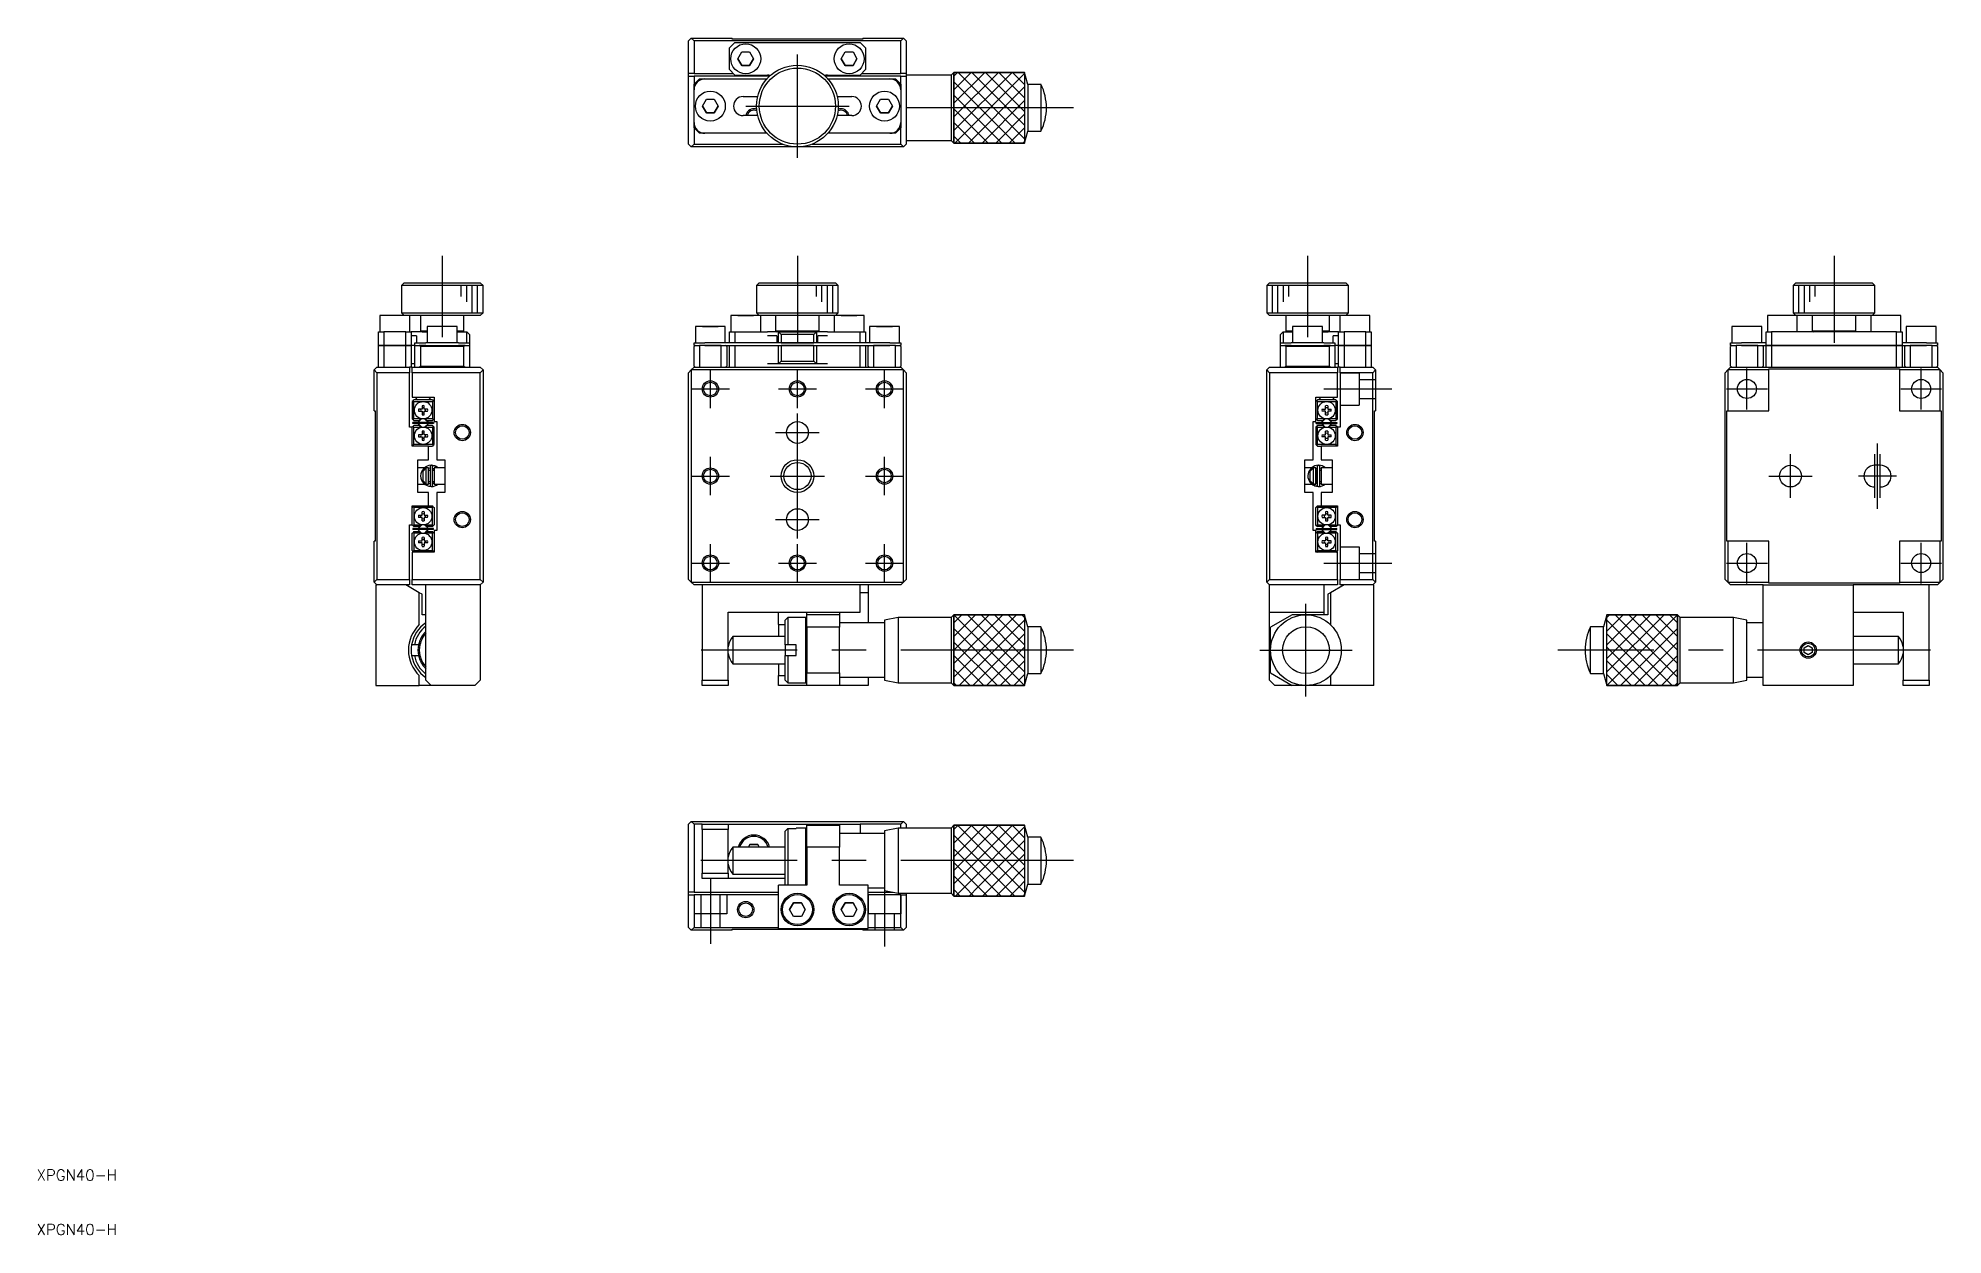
# Model space of a CAD drawing. Extents: x 200 to 550, y -36 to 184.
import ezdxf

# ---------------------------------------------------------------- set-up
doc = ezdxf.new("R2010")
doc.units = 0
doc.linetypes.add('CENTER', pattern=[50.8, 31.75, -6.35, 6.35, -6.35])
doc.linetypes.add('DASHED', pattern=[19.05, 12.7, -6.35])
doc.layers.get('0').update_dxf_attribs({"linetype": 'CONTINUOUS'})
doc.layers.add('CENTER', color=1, linetype='CENTER')
doc.styles.get("Standard").update_dxf_attribs({"font": 'txt.shx'})

msp = doc.modelspace()

# ---------------------------------------------------------------- texts
at = {"color": 7, "linetype": 'CONTINUOUS'}
for p in [(199.73, -26.07), (199.73, -36.07)]:
    msp.add_text('XPGN40-H', height=2, dxfattribs=at).set_placement(p)

# ---------------------------------------------------------------- linework, layer by layer
at = {"color": 7, "linetype": 'CONTINUOUS'}
for p, q in [((319.5, 183.43), (320, 183.93)), ((319.5, 177.43), (319.5, 183.43)), ((320, 183.93), (320.5, 183.43)), ((320, 183.93), (327.5, 183.93)), ((320.5, 183.43), (320.5, 177.43)), ((358.5, 183.43), (320.5, 183.43)), ((328, 183.13), (327, 182.13)), ((327, 178.13), (327, 182.13)), ((327.5, 183.73), (327.5, 183.93)), ((351.5, 183.73), (327.5, 183.73)), ((328, 183.13), (351, 183.13)), ((352, 182.13), (351, 183.13)), ((351.5, 183.93), (351.5, 183.73)), ((351.5, 183.93), (359, 183.93)), ((352, 182.13), (352, 178.13)), ((358.5, 183.43), (359, 183.93)), ((358.5, 177.43), (358.5, 183.43)), ((359, 183.93), (359.5, 183.43)), ((359.5, 183.43), (359.5, 177.43)), ((328.55, 180.13), (329.27, 181.38)), ((329.27, 178.88), (328.55, 180.13)), ((328.55, 180.13), (329.27, 178.88)), ((329.27, 181.38), (330.72, 181.38)), ((330.72, 178.88), (329.27, 178.88)), ((329.27, 178.88), (330.72, 178.88)), ((330.72, 181.38), (331.44, 180.13)), ((331.44, 180.13), (330.72, 178.88)), ((330.72, 178.88), (331.44, 180.13)), ((347.55, 180.13), (348.27, 181.38)), ((348.27, 178.88), (347.55, 180.13)), ((347.55, 180.13), (348.27, 178.88)), ((348.27, 181.38), (349.72, 181.38)), ((349.72, 178.88), (348.27, 178.88)), ((348.27, 178.88), (349.72, 178.88)), ((349.72, 181.38), (350.44, 180.13)), ((350.44, 180.13), (349.72, 178.88)), ((349.72, 178.88), (350.44, 180.13)), ((320.5, 177.43), (319.5, 177.43)), ((319.5, 176.93), (319.5, 177.43)), ((319.5, 164.43), (319.5, 176.93)), ((319.5, 176.93), (320.5, 176.93)), ((320.5, 177.43), (327.7, 177.43)), ((320.5, 176.93), (320.5, 175.43)), ((334.4, 176.93), (320.5, 176.93)), ((320.5, 175.43), (320.7, 175.63)), ((320.5, 174.43), (320.5, 175.43)), ((321.5, 176.43), (320.7, 175.63)), ((320.7, 175.63), (320.7, 175.31)), ((321.5, 176.43), (322.5, 176.43)), ((322.5, 176.43), (333.91, 176.43)), ((327, 178.13), (328, 177.13)), ((328, 177.13), (334, 177.13)), ((358.5, 176.93), (344.59, 176.93)), ((345, 177.13), (351, 177.13)), ((345.09, 176.43), (356.5, 176.43)), ((351, 177.13), (352, 178.13)), ((351.3, 177.43), (358.5, 177.43)), ((356.5, 176.43), (357.5, 176.43)), ((358.3, 175.63), (357.5, 176.43)), ((358.3, 175.31), (358.3, 175.63)), ((358.3, 175.63), (358.5, 175.43)), ((359.5, 177.43), (358.5, 177.43)), ((358.5, 175.43), (358.5, 176.93)), ((358.5, 176.93), (359.5, 176.93)), ((358.5, 175.43), (358.5, 174.43)), ((359.5, 177.43), (359.5, 176.93)), ((367.75, 177.13), (359.5, 177.13)), ((359.5, 176.93), (359.5, 164.43)), ((368.25, 177.63), (367.75, 177.13)), ((367.75, 177.13), (367.75, 169.1)), ((368.25, 177.63), (381.25, 177.63)), ((368.25, 164.63), (368.25, 177.63)), ((381.25, 177.63), (381.25, 168.93)), ((381.83, 175.43), (381.25, 177.63)), ((381.25, 177.63), (381.25, 164.63)), ((381.83, 175.43), (381.83, 169.68)), ((384.25, 175.43), (381.83, 175.43)), ((384.25, 175.43), (384.25, 169.68)), ((320.5, 168.43), (320.5, 174.43)), ((322.05, 171.43), (322.77, 172.68)), ((322.77, 172.68), (324.22, 172.68)), ((324.22, 172.68), (324.94, 171.43)), ((329.5, 173.18), (332.2, 173.18)), ((346.79, 173.18), (349.5, 173.18)), ((354.05, 171.43), (354.77, 172.68)), ((354.77, 172.68), (356.22, 172.68)), ((356.22, 172.68), (356.94, 171.43)), ((358.5, 174.43), (358.5, 168.43)), ((320.5, 167.43), (320.5, 168.43)), ((322.77, 170.18), (322.05, 171.43)), ((322.05, 171.43), (322.77, 170.18)), ((324.22, 170.18), (322.77, 170.18)), ((322.77, 170.18), (324.22, 170.18)), ((324.94, 171.43), (324.22, 170.18)), ((324.22, 170.18), (324.94, 171.43)), ((332.2, 169.68), (329.5, 169.68)), ((349.5, 169.68), (346.79, 169.68)), ((354.77, 170.18), (354.05, 171.43)), ((354.05, 171.43), (354.77, 170.18)), ((356.22, 170.18), (354.77, 170.18)), ((354.77, 170.18), (356.22, 170.18)), ((356.94, 171.43), (356.22, 170.18)), ((356.22, 170.18), (356.94, 171.43)), ((358.5, 168.43), (358.5, 167.43)), ((367.75, 169.1), (367.75, 165.13)), ((368.25, 168.93), (368.25, 164.63)), ((381.83, 169.68), (381.83, 166.83)), ((384.25, 169.68), (384.25, 166.83)), ((320.7, 167.23), (320.5, 167.43)), ((320.5, 167.43), (320.5, 164.43)), ((320.7, 167.56), (320.7, 167.23)), ((320.7, 167.23), (321.5, 166.43)), ((322.5, 166.43), (321.5, 166.43)), ((333.91, 166.43), (322.5, 166.43)), ((356.5, 166.43), (345.09, 166.43)), ((357.5, 166.43), (356.5, 166.43)), ((357.5, 166.43), (358.3, 167.23)), ((358.3, 167.23), (358.3, 167.56)), ((358.5, 167.43), (358.3, 167.23)), ((358.5, 164.43), (358.5, 167.43)), ((359.5, 165.13), (367.75, 165.13)), ((367.75, 165.13), (368.25, 164.63)), ((381.25, 164.63), (368.25, 164.63)), ((381.25, 164.63), (381.83, 166.83)), ((381.83, 166.83), (384.25, 166.83)), ((319.5, 164.43), (320, 163.93)), ((320, 163.93), (320.5, 164.43)), ((339.5, 163.93), (320, 163.93)), ((320.5, 164.43), (336.8, 164.43)), ((359, 163.93), (339.5, 163.93)), ((342.19, 164.43), (358.5, 164.43)), ((358.5, 164.43), (359, 163.93)), ((359, 163.93), (359.5, 164.43)), ((267.23, 138.93), (266.73, 138.43)), ((281.73, 138.43), (266.73, 138.43)), ((266.73, 138.43), (266.73, 133.43)), ((267.23, 138.93), (281.23, 138.93)), ((281.23, 138.93), (281.23, 138.93)), ((281.73, 138.43), (281.23, 138.93)), ((281.73, 138.43), (281.73, 138.43)), ((281.73, 133.43), (281.73, 138.43)), ((332.5, 138.93), (332, 138.43)), ((339.41, 138.43), (332, 138.43)), ((332, 138.43), (332, 133.43)), ((332.5, 138.93), (339.42, 138.93)), ((347, 138.43), (339.41, 138.43)), ((339.42, 138.93), (346.5, 138.93)), ((347, 138.43), (346.5, 138.93)), ((347, 133.43), (347, 138.43)), ((426.23, 138.93), (425.73, 138.43)), ((440.73, 138.43), (425.73, 138.43)), ((425.73, 138.43), (425.73, 133.43)), ((426.23, 138.93), (440.23, 138.93)), ((426.23, 138.93), (440.23, 138.93)), ((426.23, 138.93), (426.23, 138.93)), ((440.73, 138.43), (440.23, 138.93)), ((440.73, 133.43), (440.73, 138.43)), ((522.96, 138.93), (522.46, 138.43)), ((537.46, 138.43), (522.46, 138.43)), ((522.46, 138.43), (522.46, 133.43)), ((522.96, 138.93), (536.96, 138.93)), ((537.46, 138.43), (536.96, 138.93)), ((537.46, 133.43), (537.46, 138.43)), ((266.73, 133.43), (281.73, 133.43)), ((266.73, 133.43), (267.23, 132.93)), ((281.23, 132.93), (281.73, 133.43)), ((332, 133.43), (347, 133.43)), ((332, 133.43), (332.5, 132.93)), ((346.5, 132.93), (347, 133.43)), ((425.73, 133.43), (440.73, 133.43)), ((425.73, 133.43), (426.23, 132.93)), ((440.23, 132.93), (440.73, 133.43)), ((440.73, 133.43), (440.73, 133.43)), ((522.46, 133.43), (529.88, 133.43)), ((522.46, 133.43), (522.96, 132.93)), ((529.88, 133.43), (537.46, 133.43)), ((536.96, 132.93), (537.46, 133.43)), ((262.53, 127.43), (262.53, 129.93)), ((262.53, 129.93), (263.53, 129.93)), ((268.28, 132.93), (262.78, 132.93)), ((262.78, 132.93), (262.78, 129.93)), ((263.53, 129.93), (263.53, 127.43)), ((267.53, 129.93), (263.53, 129.93)), ((267.53, 127.43), (267.53, 129.93)), ((267.53, 129.93), (268.53, 129.93)), ((281.23, 132.93), (268.28, 132.93)), ((270.23, 132.93), (268.28, 132.93)), ((268.28, 129.93), (268.28, 132.93)), ((268.53, 129.93), (268.53, 127.43)), ((270.53, 129.93), (268.53, 129.93)), ((278.23, 132.93), (270.23, 132.93)), ((278.23, 132.93), (270.23, 132.93)), ((270.23, 132.93), (270.23, 130.13)), ((270.23, 130.13), (271.48, 130.13)), ((270.23, 130.13), (270.43, 129.93)), ((270.53, 129.93), (271.48, 129.93)), ((276.98, 130.93), (271.48, 130.93)), ((271.48, 130.93), (271.48, 127.93)), ((276.98, 127.93), (276.98, 130.93)), ((276.98, 130.13), (278.23, 130.13)), ((276.98, 129.93), (278.73, 129.93)), ((278.03, 129.93), (278.23, 130.13)), ((281.23, 132.93), (278.23, 132.93)), ((278.23, 130.13), (278.23, 132.93)), ((278.73, 127.93), (278.73, 129.93)), ((278.73, 129.93), (279.23, 129.43)), ((323.5, 130.93), (320.75, 130.93)), ((326.25, 130.93), (320.75, 130.93)), ((320.75, 130.93), (320.75, 127.93)), ((322.77, 130.93), (322.05, 130.93)), ((322.05, 130.93), (322.77, 130.93)), ((324.22, 130.93), (322.77, 130.93)), ((322.77, 130.93), (324.22, 130.93)), ((326.25, 130.93), (323.5, 130.93)), ((324.94, 130.93), (324.22, 130.93)), ((324.22, 130.93), (324.94, 130.93)), ((326.25, 127.93), (326.25, 130.93)), ((327, 127.93), (327, 129.93)), ((327, 129.93), (328, 129.93)), ((330, 132.93), (327.25, 132.93)), ((332.5, 132.93), (327.25, 132.93)), ((327.25, 132.93), (327.25, 129.93)), ((328, 129.93), (328, 127.93)), ((328, 129.93), (334, 129.93)), ((329.27, 132.93), (328.55, 132.93)), ((328.55, 132.93), (329.27, 132.93)), ((330.72, 132.93), (329.27, 132.93)), ((329.27, 132.93), (330.72, 132.93)), ((332.5, 132.93), (330, 132.93)), ((331.44, 132.93), (330.72, 132.93)), ((330.72, 132.93), (331.44, 132.93)), ((346.5, 132.93), (332.5, 132.93)), ((332.75, 129.93), (332.75, 132.93)), ((335.7, 129.93), (334, 129.93)), ((335.5, 132.93), (335.5, 130.13)), ((335.5, 130.13), (343.5, 130.13)), ((335.5, 130.13), (335.7, 129.93)), ((336, 129.93), (335.7, 129.93)), ((336, 127.93), (336, 129.93)), ((336, 129.93), (336.5, 129.43)), ((336, 129.93), (338.25, 129.93)), ((338.25, 129.93), (340.75, 129.93)), ((340.75, 129.93), (343, 129.93)), ((343, 129.93), (342.5, 129.43)), ((343.3, 129.93), (343, 129.93)), ((343, 129.93), (343, 127.93)), ((343.3, 129.93), (343.5, 130.13)), ((345, 129.93), (343.3, 129.93)), ((343.5, 130.13), (343.5, 132.93)), ((345, 129.93), (351, 129.93)), ((346.25, 132.93), (346.25, 129.93)), ((349, 132.93), (346.5, 132.93)), ((351.75, 132.93), (346.5, 132.93)), ((348.27, 132.93), (347.55, 132.93)), ((347.55, 132.93), (348.27, 132.93)), ((349.72, 132.93), (348.27, 132.93)), ((348.27, 132.93), (349.72, 132.93)), ((351.75, 132.93), (349, 132.93)), ((350.44, 132.93), (349.72, 132.93)), ((349.72, 132.93), (350.44, 132.93)), ((351, 127.93), (351, 129.93)), ((351, 129.93), (352, 129.93)), ((351.75, 129.93), (351.75, 132.93)), ((352, 129.93), (352, 127.93)), ((355.5, 130.93), (352.75, 130.93)), ((358.25, 130.93), (352.75, 130.93)), ((352.75, 130.93), (352.75, 127.93)), ((354.77, 130.93), (354.05, 130.93)), ((354.05, 130.93), (354.77, 130.93)), ((356.22, 130.93), (354.77, 130.93)), ((354.77, 130.93), (356.22, 130.93)), ((358.25, 130.93), (355.5, 130.93)), ((356.94, 130.93), (356.22, 130.93)), ((356.22, 130.93), (356.94, 130.93)), ((358.25, 127.93), (358.25, 130.93)), ((439.18, 132.93), (426.23, 132.93)), ((428.73, 129.93), (428.23, 129.43)), ((428.73, 129.93), (428.73, 127.93)), ((428.73, 129.93), (430.48, 129.93)), ((429.23, 132.93), (429.23, 130.13)), ((429.23, 130.13), (430.48, 130.13)), ((429.23, 130.13), (429.43, 129.93)), ((435.98, 130.93), (430.48, 130.93)), ((430.48, 130.93), (430.48, 127.93)), ((435.98, 127.93), (435.98, 130.93)), ((435.98, 130.13), (437.23, 130.13)), ((435.98, 129.93), (436.93, 129.93)), ((438.93, 129.93), (436.93, 129.93)), ((437.03, 129.93), (437.23, 130.13)), ((437.23, 130.13), (437.23, 132.93)), ((438.93, 127.43), (438.93, 129.93)), ((438.93, 129.93), (439.93, 129.93)), ((444.68, 132.93), (439.18, 132.93)), ((439.18, 132.93), (439.18, 129.93)), ((439.93, 129.93), (439.93, 127.43)), ((443.93, 129.93), (439.93, 129.93)), ((443.93, 127.43), (443.93, 129.93)), ((443.93, 129.93), (444.93, 129.93)), ((444.68, 129.93), (444.68, 132.93)), ((444.93, 129.93), (444.93, 127.43)), ((513.96, 130.93), (511.21, 130.93)), ((511.21, 130.93), (511.21, 127.93)), ((516.71, 130.93), (513.96, 130.93)), ((516.71, 127.93), (516.71, 130.93)), ((517.46, 127.43), (517.46, 129.93)), ((517.46, 129.93), (518.46, 129.93)), ((520.46, 132.93), (517.71, 132.93)), ((517.71, 132.93), (517.71, 129.93)), ((518.46, 129.93), (518.46, 127.43)), ((528.71, 129.93), (518.46, 129.93)), ((523.21, 132.93), (520.46, 132.93)), ((529.89, 132.93), (523.21, 132.93)), ((523.21, 129.93), (523.21, 132.93)), ((525.96, 132.93), (525.96, 130.13)), ((525.96, 130.13), (529.92, 130.13)), ((525.96, 130.13), (526.16, 129.93)), ((531.21, 129.93), (528.71, 129.93)), ((536.71, 132.93), (529.89, 132.93)), ((529.92, 130.13), (533.96, 130.13)), ((541.46, 129.93), (531.21, 129.93)), ((533.76, 129.93), (533.96, 130.13)), ((533.96, 130.13), (533.96, 132.93)), ((539.46, 132.93), (536.71, 132.93)), ((536.71, 132.93), (536.71, 129.93)), ((542.21, 132.93), (539.46, 132.93)), ((541.46, 127.43), (541.46, 129.93)), ((541.46, 129.93), (542.46, 129.93)), ((542.21, 129.93), (542.21, 132.93)), ((542.46, 129.93), (542.46, 127.43)), ((545.96, 130.93), (543.21, 130.93)), ((543.21, 130.93), (543.21, 127.93)), ((548.71, 130.93), (545.96, 130.93)), ((548.71, 127.93), (548.71, 130.93)), ((263.53, 127.43), (262.53, 127.43)), ((262.53, 123.43), (262.53, 127.43)), ((262.53, 127.43), (263.53, 127.43)), ((263.53, 127.43), (267.53, 127.43)), ((263.53, 127.43), (263.53, 123.43)), ((267.53, 127.43), (263.53, 127.43)), ((268.53, 127.43), (267.53, 127.43)), ((267.53, 123.43), (267.53, 127.43)), ((267.53, 127.43), (268.53, 127.43)), ((269.53, 129.23), (268.53, 129.23)), ((268.53, 127.43), (268.53, 123.43)), ((269.23, 127.43), (268.53, 127.43)), ((269.23, 127.43), (269.23, 127.93)), ((269.23, 127.93), (271.23, 127.93)), ((269.23, 123.43), (269.23, 127.43)), ((269.23, 127.43), (270.03, 127.43)), ((269.53, 129.23), (269.53, 127.93)), ((270.23, 127.23), (270.03, 127.43)), ((270.03, 127.43), (270.36, 127.43)), ((270.36, 127.43), (270.03, 127.43)), ((278.23, 127.23), (270.23, 127.23)), ((270.23, 127.23), (270.23, 123.63)), ((271.23, 127.43), (270.36, 127.43)), ((277.23, 127.93), (271.23, 127.93)), ((271.23, 127.43), (277.23, 127.43)), ((277.23, 127.93), (279.23, 127.93)), ((278.1, 127.43), (277.23, 127.43)), ((278.1, 127.43), (278.43, 127.43)), ((278.43, 127.43), (278.1, 127.43)), ((278.43, 127.43), (278.23, 127.23)), ((278.23, 123.63), (278.23, 127.23)), ((278.43, 127.43), (279.23, 127.43)), ((279.23, 129.43), (279.23, 127.93)), ((279.23, 127.93), (279.23, 127.43)), ((279.23, 127.43), (279.23, 123.43)), ((320.5, 127.43), (320.5, 127.93)), ((320.5, 127.93), (322.5, 127.93)), ((320.7, 127.43), (320.5, 127.23)), ((320.7, 127.43), (320.5, 127.43)), ((320.5, 123.63), (320.5, 127.23)), ((320.7, 127.43), (321.5, 127.43)), ((321.5, 127.43), (321.5, 123.43)), ((322.5, 127.43), (321.5, 127.43)), ((322.5, 127.43), (321.5, 127.43)), ((336.5, 127.93), (322.5, 127.93)), ((325.5, 127.43), (322.5, 127.43)), ((322.5, 127.43), (325.5, 127.43)), ((325.5, 123.43), (325.5, 127.43)), ((325.5, 127.43), (336.5, 127.43)), ((326.5, 127.23), (326.3, 127.43)), ((326.5, 127.23), (326.5, 123.63)), ((327, 123.43), (327, 127.43)), ((328, 127.43), (328, 123.43)), ((335.73, 129.23), (334, 129.23)), ((335.73, 129.23), (335.73, 127.93)), ((336, 124.03), (336, 127.43)), ((336.5, 129.43), (336.5, 127.93)), ((342.5, 129.43), (336.5, 129.43)), ((336.5, 127.93), (342.5, 127.93)), ((342.5, 127.93), (336.5, 127.93)), ((336.5, 127.43), (336.5, 124.53)), ((342.5, 127.43), (336.5, 127.43)), ((336.5, 127.43), (342.5, 127.43)), ((342.5, 127.93), (342.5, 129.43)), ((356.5, 127.93), (342.5, 127.93)), ((342.5, 124.53), (342.5, 127.43)), ((342.5, 127.43), (353.5, 127.43)), ((343, 127.43), (343, 124.03)), ((345, 129.23), (343.26, 129.23)), ((343.26, 127.93), (343.26, 129.23)), ((351, 123.43), (351, 127.43)), ((352, 127.43), (352, 123.43)), ((352.7, 127.43), (352.5, 127.23)), ((352.5, 123.63), (352.5, 127.23)), ((353.5, 127.43), (353.5, 123.43)), ((356.5, 127.43), (353.5, 127.43)), ((353.5, 127.43), (356.5, 127.43)), ((356.5, 127.93), (358.5, 127.93)), ((357.5, 127.43), (356.5, 127.43)), ((357.5, 127.43), (356.5, 127.43)), ((357.5, 123.43), (357.5, 127.43)), ((357.5, 127.43), (358.3, 127.43)), ((358.5, 127.23), (358.3, 127.43)), ((358.5, 127.43), (358.3, 127.43)), ((358.5, 127.93), (358.5, 127.43)), ((358.5, 127.23), (358.5, 123.63)), ((428.23, 127.93), (428.23, 129.43)), ((428.23, 127.43), (428.23, 127.93)), ((428.23, 127.93), (430.23, 127.93)), ((428.23, 123.43), (428.23, 127.43)), ((428.23, 127.43), (429.03, 127.43)), ((429.23, 127.23), (429.03, 127.43)), ((429.03, 127.43), (429.36, 127.43)), ((429.36, 127.43), (429.03, 127.43)), ((437.23, 127.23), (429.23, 127.23)), ((429.23, 127.23), (429.23, 123.63)), ((430.23, 127.43), (429.36, 127.43)), ((436.23, 127.93), (430.23, 127.93)), ((430.23, 127.43), (436.23, 127.43)), ((436.23, 127.93), (438.23, 127.93)), ((437.1, 127.43), (436.23, 127.43)), ((437.1, 127.43), (437.43, 127.43)), ((437.43, 127.43), (437.1, 127.43)), ((437.43, 127.43), (437.23, 127.23)), ((437.23, 123.63), (437.23, 127.23)), ((437.43, 127.43), (438.23, 127.43)), ((438.93, 129.23), (437.93, 129.23)), ((437.93, 127.93), (437.93, 129.23)), ((438.23, 127.93), (438.23, 127.43)), ((438.23, 127.43), (438.23, 123.43)), ((438.93, 127.43), (438.23, 127.43)), ((439.93, 127.43), (438.93, 127.43)), ((438.93, 123.43), (438.93, 127.43)), ((438.93, 127.43), (439.93, 127.43)), ((439.93, 127.43), (443.93, 127.43)), ((439.93, 127.43), (439.93, 123.43)), ((443.93, 127.43), (439.93, 127.43)), ((444.93, 127.43), (443.93, 127.43)), ((443.93, 123.43), (443.93, 127.43)), ((443.93, 127.43), (444.93, 127.43)), ((444.93, 127.43), (444.93, 123.43)), ((510.96, 127.43), (510.96, 127.93)), ((510.96, 127.93), (512.96, 127.93)), ((511.16, 127.43), (510.96, 127.23)), ((511.16, 127.43), (510.96, 127.43)), ((510.96, 123.63), (510.96, 127.23)), ((511.16, 127.43), (511.96, 127.43)), ((511.96, 127.43), (511.96, 123.43)), ((512.96, 127.43), (511.96, 127.43)), ((512.96, 127.43), (511.96, 127.43)), ((517.46, 127.93), (512.96, 127.93)), ((515.96, 127.43), (512.96, 127.43)), ((512.96, 127.43), (515.96, 127.43)), ((515.96, 123.43), (515.96, 127.43)), ((515.96, 127.43), (517.46, 127.43)), ((516.96, 127.23), (516.76, 127.43)), ((516.96, 127.23), (516.96, 123.63)), ((518.46, 127.43), (517.46, 127.43)), ((517.46, 123.43), (517.46, 127.43)), ((517.46, 127.43), (518.46, 127.43)), ((518.46, 127.43), (541.46, 127.43)), ((518.46, 127.43), (518.46, 123.43)), ((541.46, 127.43), (518.46, 127.43)), ((542.46, 127.43), (541.46, 127.43)), ((541.46, 123.43), (541.46, 127.43)), ((541.46, 127.43), (542.46, 127.43)), ((546.96, 127.93), (542.46, 127.93)), ((542.46, 127.43), (542.46, 123.43)), ((542.46, 127.43), (543.96, 127.43)), ((543.16, 127.43), (542.96, 127.23)), ((542.96, 123.63), (542.96, 127.23)), ((543.96, 127.43), (543.96, 123.43)), ((546.96, 127.43), (543.96, 127.43)), ((543.96, 127.43), (546.96, 127.43)), ((546.96, 127.93), (548.96, 127.93)), ((547.96, 127.43), (546.96, 127.43)), ((547.96, 127.43), (546.96, 127.43)), ((547.96, 123.43), (547.96, 127.43)), ((547.96, 127.43), (548.76, 127.43)), ((548.96, 127.23), (548.76, 127.43)), ((548.96, 127.43), (548.76, 127.43)), ((548.96, 127.93), (548.96, 127.43)), ((548.96, 127.23), (548.96, 123.63)), ((261.73, 122.93), (262.23, 123.43)), ((261.73, 115.43), (261.73, 122.93)), ((262.23, 122.43), (261.73, 122.93)), ((262.23, 123.43), (268.23, 123.43)), ((268.53, 123.43), (268.23, 123.43)), ((268.23, 123.43), (268.23, 122.43)), ((269.23, 124.03), (268.53, 124.03)), ((268.73, 123.43), (281.23, 123.43)), ((268.73, 122.43), (268.73, 123.43)), ((270.03, 123.43), (270.23, 123.63)), ((270.23, 123.63), (278.23, 123.63)), ((278.23, 123.63), (278.43, 123.43)), ((281.73, 122.93), (281.23, 123.43)), ((281.23, 122.43), (281.73, 122.93)), ((281.73, 122.93), (281.73, 83.93)), ((319.5, 122.43), (320, 122.93)), ((320, 122.93), (320.5, 123.43)), ((359, 122.93), (320, 122.93)), ((320, 122.93), (320, 83.93)), ((320.5, 123.63), (320.7, 123.43)), ((320.5, 123.43), (358.5, 123.43)), ((326.3, 123.43), (326.5, 123.63)), ((336, 124.03), (334, 124.03)), ((336.5, 124.53), (336, 124.03)), ((343, 124.03), (336, 124.03)), ((336.5, 124.53), (342.5, 124.53)), ((342.5, 124.53), (343, 124.03)), ((345, 124.03), (343, 124.03)), ((352.5, 123.63), (352.7, 123.43)), ((358.3, 123.43), (358.5, 123.63)), ((358.5, 123.43), (359, 122.93)), ((359, 83.93), (359, 122.93)), ((359, 122.93), (359.5, 122.43)), ((426.23, 123.43), (425.73, 122.93)), ((425.73, 83.93), (425.73, 122.93)), ((425.73, 122.93), (426.23, 122.43)), ((426.23, 123.43), (438.73, 123.43)), ((429.03, 123.43), (429.23, 123.63)), ((429.23, 123.63), (437.23, 123.63)), ((437.23, 123.63), (437.43, 123.43)), ((438.93, 124.03), (438.23, 124.03)), ((438.73, 123.43), (438.73, 122.43)), ((439.23, 123.43), (438.93, 123.43)), ((439.23, 122.43), (439.23, 123.43)), ((439.23, 123.43), (445.23, 123.43)), ((445.23, 123.43), (445.73, 122.93)), ((445.73, 122.93), (445.23, 122.43)), ((445.73, 122.93), (445.73, 115.43)), ((510.46, 122.93), (509.96, 122.43)), ((510.96, 123.43), (510.46, 122.93)), ((510.46, 122.93), (510.46, 115.43)), ((517.96, 122.93), (510.46, 122.93)), ((510.96, 123.63), (511.16, 123.43)), ((510.96, 123.43), (548.96, 123.43)), ((516.76, 123.43), (516.96, 123.63)), ((517.96, 123.13), (541.96, 123.13)), ((517.96, 122.93), (517.96, 123.13)), ((517.96, 115.43), (517.96, 122.93)), ((541.96, 123.13), (541.96, 122.93)), ((549.46, 122.93), (541.96, 122.93)), ((541.96, 122.93), (541.96, 115.43)), ((542.96, 123.63), (543.16, 123.43)), ((548.76, 123.43), (548.96, 123.63)), ((549.46, 122.93), (548.96, 123.43)), ((549.46, 115.43), (549.46, 122.93)), ((549.96, 122.43), (549.46, 122.93)), ((262.23, 122.43), (262.23, 84.43)), ((268.23, 122.43), (262.23, 122.43)), ((268.23, 112.43), (268.23, 122.43)), ((268.73, 122.43), (268.73, 117.93)), ((281.23, 122.43), (268.73, 122.43)), ((281.23, 84.43), (281.23, 122.43)), ((319.5, 84.43), (319.5, 122.43)), ((359.5, 122.43), (359.5, 84.43)), ((426.23, 122.43), (426.23, 84.43)), ((438.73, 122.43), (426.23, 122.43)), ((438.73, 117.93), (438.73, 122.43)), ((439.23, 122.43), (439.23, 112.43)), ((445.23, 122.43), (439.23, 122.43)), ((445.23, 84.43), (445.23, 122.43)), ((509.96, 84.43), (509.96, 122.43)), ((549.96, 122.43), (549.96, 84.43)), ((268.73, 117.93), (272.73, 117.93)), ((268.88, 117.28), (268.73, 117.13)), ((268.73, 117.13), (268.73, 113.93)), ((268.88, 117.28), (269.03, 117.43)), ((269.03, 117.13), (268.88, 117.28)), ((272.43, 117.43), (269.03, 117.43)), ((269.03, 113.93), (269.03, 117.13)), ((269.03, 117.13), (270.73, 117.13)), ((269.25, 117.93), (269.48, 117.7)), ((269.48, 117.7), (269.73, 117.45)), ((271.73, 117.45), (269.73, 117.45)), ((270.53, 115.73), (269.9, 115.73)), ((270.53, 116.36), (270.53, 115.73)), ((270.73, 117.13), (272.43, 117.13)), ((270.93, 115.73), (270.93, 116.36)), ((271.55, 115.73), (270.93, 115.73)), ((271.73, 117.45), (271.98, 117.7)), ((271.98, 117.7), (272.21, 117.93)), ((272.43, 117.43), (272.58, 117.28)), ((272.58, 117.28), (272.43, 117.13)), ((272.43, 117.13), (272.43, 113.93)), ((272.73, 117.13), (272.58, 117.28)), ((272.73, 117.93), (272.73, 113.43)), ((434.73, 117.93), (438.73, 117.93)), ((434.73, 113.43), (434.73, 117.93)), ((434.88, 117.28), (434.73, 117.13)), ((434.88, 117.28), (435.03, 117.43)), ((435.03, 117.13), (434.88, 117.28)), ((438.43, 117.43), (435.03, 117.43)), ((435.03, 113.93), (435.03, 117.13)), ((435.03, 117.13), (436.73, 117.13)), ((435.25, 117.93), (435.48, 117.7)), ((435.48, 117.7), (435.73, 117.45)), ((436.73, 117.45), (435.73, 117.45)), ((435.9, 115.73), (436.53, 115.73)), ((436.53, 115.73), (436.53, 116.36)), ((437.73, 117.45), (436.73, 117.45)), ((436.73, 117.13), (438.43, 117.13)), ((436.93, 116.36), (436.93, 115.73)), ((436.93, 115.73), (437.55, 115.73)), ((437.73, 117.45), (437.98, 117.7)), ((437.98, 117.7), (438.21, 117.93)), ((438.43, 117.43), (438.58, 117.28)), ((438.58, 117.28), (438.43, 117.13)), ((438.43, 117.13), (438.43, 113.93)), ((438.73, 117.13), (438.58, 117.28)), ((438.73, 113.93), (438.73, 117.13)), ((261.73, 115.43), (261.93, 115.43)), ((261.93, 115.43), (261.93, 91.43)), ((268.73, 112.43), (268.23, 112.43)), ((268.73, 113.93), (268.88, 113.78)), ((268.88, 112.58), (268.73, 112.43)), ((268.73, 108.93), (268.73, 112.43)), ((268.83, 113.08), (268.83, 113.28)), ((272.63, 113.28), (268.83, 113.28)), ((272.63, 113.08), (268.83, 113.08)), ((268.88, 113.78), (269.03, 113.93)), ((269.03, 113.63), (268.88, 113.78)), ((268.88, 112.58), (269.03, 112.73)), ((269.03, 112.43), (268.88, 112.58)), ((270.33, 113.93), (269.03, 113.93)), ((269.03, 113.63), (270.03, 113.63)), ((270.03, 112.73), (269.03, 112.73)), ((269.03, 109.23), (269.03, 112.43)), ((269.03, 112.43), (270.33, 112.43)), ((270.44, 113.96), (269.83, 113.34)), ((269.83, 113.06), (270.47, 112.41)), ((269.83, 113.02), (270.44, 112.41)), ((269.9, 115.33), (270.53, 115.33)), ((270.33, 113.93), (270.03, 113.63)), ((270.03, 112.73), (270.33, 112.43)), ((270.37, 113.97), (270.33, 113.93)), ((270.33, 112.43), (270.37, 112.39)), ((270.53, 115.33), (270.53, 114.71)), ((270.93, 114.71), (270.93, 115.33)), ((270.93, 115.33), (271.55, 115.33)), ((271.24, 113.7), (270.98, 113.95)), ((271.63, 113.34), (271.01, 113.96)), ((271.01, 112.41), (271.63, 113.02)), ((271.13, 113.93), (271.09, 113.97)), ((271.09, 112.39), (271.13, 112.43)), ((272.43, 113.93), (271.13, 113.93)), ((271.43, 113.63), (271.13, 113.93)), ((271.13, 112.43), (271.43, 112.73)), ((271.13, 112.43), (272.43, 112.43)), ((271.63, 113.31), (271.24, 113.7)), ((271.43, 113.63), (272.43, 113.63)), ((272.43, 112.73), (271.43, 112.73)), ((272.43, 113.93), (272.58, 113.78)), ((272.58, 113.78), (272.43, 113.63)), ((272.43, 112.73), (272.58, 112.58)), ((272.58, 112.58), (272.43, 112.43)), ((272.43, 112.43), (272.43, 109.23)), ((272.58, 113.78), (272.73, 113.93)), ((272.73, 112.43), (272.58, 112.58)), ((272.63, 113.28), (272.63, 113.08)), ((272.73, 113.43), (273.23, 113.43)), ((272.73, 109.23), (272.73, 112.43)), ((273.23, 113.43), (273.23, 106.43)), ((434.23, 113.43), (434.73, 113.43)), ((434.23, 106.43), (434.23, 113.43)), ((434.73, 113.93), (434.88, 113.78)), ((434.88, 112.58), (434.73, 112.43)), ((434.73, 112.43), (434.73, 109.23)), ((434.83, 113.08), (434.83, 113.28)), ((434.83, 113.28), (438.63, 113.28)), ((434.83, 113.08), (438.63, 113.08)), ((434.88, 113.78), (435.03, 113.93)), ((435.03, 113.63), (434.88, 113.78)), ((434.88, 112.58), (435.03, 112.73)), ((435.03, 112.43), (434.88, 112.58)), ((436.33, 113.93), (435.03, 113.93)), ((435.03, 113.63), (436.03, 113.63)), ((436.03, 112.73), (435.03, 112.73)), ((435.03, 109.23), (435.03, 112.43)), ((435.03, 112.43), (436.33, 112.43)), ((436.44, 113.96), (435.83, 113.34)), ((435.83, 113.06), (436.47, 112.41)), ((435.83, 113.02), (436.44, 112.41)), ((436.53, 115.33), (435.9, 115.33)), ((436.33, 113.93), (436.03, 113.63)), ((436.03, 112.73), (436.33, 112.43)), ((436.37, 113.97), (436.33, 113.93)), ((436.33, 112.43), (436.37, 112.39)), ((436.53, 114.71), (436.53, 115.33)), ((436.93, 115.33), (436.93, 114.71)), ((437.55, 115.33), (436.93, 115.33)), ((437.24, 113.7), (436.98, 113.95)), ((437.63, 113.34), (437.01, 113.96)), ((437.01, 112.41), (437.63, 113.02)), ((437.13, 113.93), (437.09, 113.97)), ((437.09, 112.39), (437.13, 112.43)), ((438.43, 113.93), (437.13, 113.93)), ((437.43, 113.63), (437.13, 113.93)), ((437.13, 112.43), (437.43, 112.73)), ((437.13, 112.43), (438.43, 112.43)), ((437.63, 113.31), (437.24, 113.7)), ((437.43, 113.63), (438.43, 113.63)), ((438.43, 112.73), (437.43, 112.73)), ((438.43, 113.93), (438.58, 113.78)), ((438.58, 113.78), (438.43, 113.63)), ((438.43, 112.73), (438.58, 112.58)), ((438.58, 112.58), (438.43, 112.43)), ((438.43, 112.43), (438.43, 109.23)), ((438.58, 113.78), (438.73, 113.93)), ((438.73, 112.43), (438.58, 112.58)), ((438.63, 113.28), (438.63, 113.08)), ((438.73, 112.43), (438.73, 108.93)), ((439.23, 112.43), (438.73, 112.43)), ((445.53, 115.43), (445.73, 115.43)), ((445.53, 91.43), (445.53, 115.43)), ((510.26, 91.43), (510.26, 115.43)), ((510.26, 115.43), (510.46, 115.43)), ((510.46, 115.43), (517.96, 115.43)), ((541.96, 115.43), (549.46, 115.43)), ((549.46, 115.43), (549.66, 115.43)), ((549.66, 115.43), (549.66, 91.43)), ((268.73, 109.23), (268.88, 109.08)), ((271.73, 108.93), (268.73, 108.93)), ((268.88, 109.08), (269.03, 109.23)), ((269.03, 108.93), (268.88, 109.08)), ((270.73, 109.23), (269.03, 109.23)), ((270.53, 111.03), (269.9, 111.03)), ((269.9, 110.63), (270.53, 110.63)), ((270.53, 111.66), (270.53, 111.03)), ((270.53, 110.63), (270.53, 110.01)), ((272.43, 109.23), (270.73, 109.23)), ((270.93, 111.03), (270.93, 111.66)), ((271.55, 111.03), (270.93, 111.03)), ((270.93, 110.01), (270.93, 110.63)), ((270.93, 110.63), (271.55, 110.63)), ((271.73, 108.93), (272.43, 108.93)), ((271.73, 106.43), (271.73, 108.93)), ((272.43, 109.23), (272.58, 109.08)), ((272.58, 109.08), (272.43, 108.93)), ((272.58, 109.08), (272.73, 109.23)), ((434.73, 109.23), (434.88, 109.08)), ((434.88, 109.08), (435.03, 109.23)), ((435.03, 108.93), (434.88, 109.08)), ((436.73, 109.23), (435.03, 109.23)), ((435.03, 108.93), (435.73, 108.93)), ((435.73, 108.93), (435.73, 106.43)), ((438.73, 108.93), (435.73, 108.93)), ((435.9, 111.03), (436.53, 111.03)), ((436.53, 110.63), (435.9, 110.63)), ((436.53, 111.03), (436.53, 111.66)), ((436.53, 110.01), (436.53, 110.63)), ((438.43, 109.23), (436.73, 109.23)), ((436.93, 111.66), (436.93, 111.03)), ((436.93, 111.03), (437.55, 111.03)), ((437.55, 110.63), (436.93, 110.63)), ((436.93, 110.63), (436.93, 110.01)), ((438.43, 109.23), (438.58, 109.08)), ((438.58, 109.08), (438.43, 108.93)), ((438.58, 109.08), (438.73, 109.23)), ((269.73, 106.43), (271.73, 106.43)), ((269.73, 104.51), (269.73, 106.43)), ((272, 105.17), (272, 101.72)), ((273.01, 105.23), (272.25, 105.4)), ((272.45, 105.24), (272.44, 105.24)), ((272.48, 105.26), (272.45, 105.24)), ((272.45, 101.72), (272.45, 105.17)), ((272.52, 105.27), (272.48, 105.26)), ((272.55, 105.28), (272.52, 105.27)), ((272.59, 105.28), (272.55, 105.28)), ((272.62, 105.29), (272.59, 105.28)), ((272.66, 105.29), (272.62, 105.29)), ((272.69, 105.3), (272.66, 105.29)), ((272.73, 105.3), (272.69, 105.3)), ((272.77, 105.29), (272.73, 105.3)), ((272.8, 105.29), (272.77, 105.29)), ((272.84, 105.29), (272.8, 105.29)), ((272.87, 105.28), (272.84, 105.29)), ((272.91, 105.27), (272.87, 105.28)), ((272.94, 105.26), (272.91, 105.27)), ((273.01, 105.23), (272.91, 104.93)), ((272.94, 105), (272.93, 104.98)), ((272.97, 105.25), (272.94, 105.26)), ((272.95, 105.04), (272.94, 105.02)), ((272.94, 105.02), (272.94, 105)), ((272.96, 105.05), (272.95, 105.04)), ((272.97, 105.07), (272.96, 105.05)), ((273.01, 105.24), (272.97, 105.25)), ((272.98, 105.1), (272.97, 105.09)), ((272.97, 105.09), (272.97, 105.07)), ((272.99, 105.14), (272.98, 105.12)), ((272.98, 105.12), (272.98, 105.1)), ((273, 105.16), (272.99, 105.15)), ((272.99, 105.15), (272.99, 105.14)), ((273, 105.24), (273.01, 105.24)), ((273.49, 104.93), (273, 105.23)), ((273.01, 105.2), (273, 105.19)), ((273, 105.19), (273, 105.18)), ((273, 105.18), (273, 105.16)), ((273.01, 105.24), (273.01, 105.23)), ((273.01, 105.23), (273.01, 105.23)), ((273.01, 105.23), (273.01, 105.22)), ((273.04, 105.22), (273.01, 105.23)), ((273.01, 105.22), (273.01, 105.22)), ((273.01, 105.22), (273.01, 105.21)), ((273.01, 105.21), (273.01, 105.2)), ((273.23, 106.43), (274.73, 106.43)), ((274.73, 106.43), (274.73, 100.43)), ((432.73, 106.43), (434.23, 106.43)), ((432.73, 100.43), (432.73, 106.43)), ((434.45, 105.23), (434.44, 105.23)), ((434.45, 105.23), (434.44, 105.23)), ((434.51, 105.26), (434.45, 105.24)), ((435.01, 105.17), (435.01, 101.72)), ((435.46, 101.72), (435.46, 105.17)), ((435.73, 106.43), (437.73, 106.43)), ((437.73, 106.43), (437.73, 104.51)), ((538.46, 105.43), (537.46, 105.43)), ((270.96, 104.93), (269.73, 104.93)), ((269.73, 102.36), (269.73, 104.51)), ((269.73, 100.43), (269.73, 102.36)), ((269.73, 101.93), (271, 101.93)), ((270.73, 104.35), (271.23, 104.88)), ((270.73, 102.52), (270.73, 104.35)), ((271.23, 101.99), (270.73, 102.52)), ((271, 101.93), (271, 101.93)), ((271, 101.93), (271, 101.93)), ((271.23, 104.93), (271.23, 104.88)), ((271.73, 104.93), (271.23, 104.93)), ((271.23, 104.88), (271.23, 101.99)), ((271.23, 101.99), (271.23, 101.93)), ((271.23, 101.93), (271.73, 101.93)), ((271.73, 101.93), (271.73, 104.93)), ((271.73, 104.87), (272, 104.93)), ((272, 104.43), (271.73, 104.43)), ((271.73, 102.43), (272, 102.43)), ((272, 101.97), (271.73, 102.03)), ((272.45, 104.62), (272.46, 104.64)), ((272.45, 104.61), (272.45, 104.62)), ((272.45, 104.6), (272.45, 104.61)), ((272.45, 104.58), (272.45, 104.6)), ((272.45, 104.57), (272.45, 104.58)), ((272.73, 104.43), (272.45, 104.43)), ((272.45, 102.43), (272.73, 102.43)), ((272.45, 102.32), (272.45, 102.33)), ((272.45, 102.31), (272.45, 102.32)), ((272.45, 102.29), (272.45, 102.31)), ((272.45, 102.28), (272.45, 102.29)), ((272.46, 102.27), (272.45, 102.28)), ((272.73, 102.04), (272.45, 101.96)), ((272.46, 104.66), (272.47, 104.68)), ((272.46, 104.65), (272.46, 104.66)), ((272.46, 104.64), (272.46, 104.65)), ((272.46, 102.25), (272.46, 102.27)), ((272.46, 102.24), (272.46, 102.25)), ((272.47, 102.23), (272.46, 102.24)), ((272.47, 104.68), (272.48, 104.69)), ((272.47, 102.22), (272.47, 102.23)), ((272.48, 102.2), (272.47, 102.22)), ((272.48, 104.7), (272.49, 104.71)), ((272.48, 104.69), (272.48, 104.7)), ((272.48, 102.19), (272.48, 102.2)), ((272.49, 102.18), (272.48, 102.19)), ((272.49, 104.72), (272.5, 104.73)), ((272.49, 104.71), (272.49, 104.72)), ((272.5, 102.17), (272.49, 102.18)), ((272.5, 104.73), (272.51, 104.74)), ((272.51, 102.16), (272.5, 102.17)), ((272.51, 104.74), (272.52, 104.75)), ((272.52, 102.15), (272.51, 102.16)), ((272.52, 104.75), (272.53, 104.76)), ((272.52, 102.14), (272.52, 102.15)), ((272.53, 102.13), (272.52, 102.14)), ((272.53, 104.76), (272.54, 104.77)), ((272.54, 102.12), (272.53, 102.13)), ((272.54, 104.77), (272.55, 104.78)), ((272.55, 102.11), (272.54, 102.12)), ((272.55, 104.78), (272.56, 104.79)), ((272.57, 102.1), (272.55, 102.11)), ((272.56, 104.79), (272.57, 104.8)), ((272.57, 104.8), (272.58, 104.81)), ((272.58, 102.09), (272.57, 102.1)), ((272.58, 104.81), (272.59, 104.81)), ((272.59, 102.09), (272.58, 102.09)), ((272.59, 104.81), (272.6, 104.82)), ((272.6, 102.08), (272.59, 102.09)), ((272.6, 104.82), (272.62, 104.83)), ((272.61, 102.07), (272.6, 102.08)), ((272.63, 102.07), (272.61, 102.07)), ((272.62, 104.83), (272.63, 104.83)), ((272.63, 104.83), (272.64, 104.83)), ((272.64, 102.07), (272.63, 102.07)), ((272.64, 104.83), (272.66, 104.84)), ((272.65, 102.06), (272.64, 102.07)), ((272.66, 102.06), (272.65, 102.06)), ((272.66, 104.84), (272.67, 104.84)), ((272.68, 102.06), (272.66, 102.06)), ((272.67, 104.84), (272.68, 104.84)), ((272.68, 104.84), (272.7, 104.84)), ((272.69, 102.05), (272.68, 102.06)), ((272.71, 102.05), (272.69, 102.05)), ((272.7, 104.84), (272.71, 104.85)), ((272.71, 104.85), (272.72, 104.85)), ((272.72, 102.05), (272.71, 102.05)), ((272.72, 104.85), (272.73, 104.85)), ((272.73, 102.05), (272.72, 102.05)), ((272.73, 104.93), (272.73, 101.93)), ((274.73, 104.93), (272.73, 104.93)), ((272.73, 101.93), (274.73, 101.93)), ((272.91, 104.95), (272.9, 104.93)), ((272.92, 104.97), (272.91, 104.95)), ((272.93, 104.98), (272.92, 104.97)), ((272.94, 101.64), (272.94, 101.64)), ((272.94, 101.64), (272.95, 101.64)), ((272.95, 101.64), (272.95, 101.64)), ((272.95, 101.64), (272.95, 101.64)), ((272.95, 101.64), (272.96, 101.64)), ((272.96, 101.64), (273.01, 101.66)), ((272.96, 101.64), (272.96, 101.64)), ((273, 101.66), (273.03, 101.67)), ((273.01, 101.66), (273, 101.66)), ((273, 101.66), (273, 101.66)), ((273, 101.66), (273, 101.66)), ((273.01, 101.66), (273.01, 101.66)), ((433.97, 104.93), (432.73, 104.93)), ((432.73, 101.93), (434.01, 101.93)), ((433.73, 104.35), (434.23, 104.88)), ((433.73, 102.52), (433.73, 104.35)), ((434.23, 101.99), (433.73, 102.52)), ((433.73, 102.51), (433.73, 102.52)), ((434.01, 101.93), (434.01, 101.93)), ((434.01, 101.93), (434.01, 101.93)), ((434.23, 104.93), (434.23, 104.88)), ((434.73, 104.93), (434.23, 104.93)), ((434.23, 104.88), (434.23, 101.99)), ((434.23, 101.99), (434.23, 101.93)), ((434.23, 101.93), (434.73, 101.93)), ((434.42, 101.68), (434.45, 101.66)), ((434.44, 101.67), (434.52, 101.93)), ((434.46, 101.73), (434.45, 101.72)), ((434.45, 101.72), (434.45, 101.71)), ((434.45, 101.71), (434.45, 101.7)), ((434.45, 101.7), (434.45, 101.69)), ((434.45, 101.69), (434.45, 101.68)), ((434.45, 101.68), (434.45, 101.67)), ((434.45, 101.67), (434.45, 101.67)), ((434.45, 101.67), (434.45, 101.67)), ((434.45, 101.67), (434.45, 101.66)), ((434.45, 101.66), (434.45, 101.66)), ((434.45, 101.66), (434.48, 101.65)), ((434.47, 101.77), (434.46, 101.76)), ((434.46, 101.76), (434.46, 101.74)), ((434.46, 101.74), (434.46, 101.73)), ((434.48, 101.8), (434.47, 101.79)), ((434.47, 101.79), (434.47, 101.77)), ((434.49, 101.82), (434.48, 101.8)), ((434.48, 101.65), (434.52, 101.64)), ((434.5, 101.85), (434.49, 101.83)), ((434.49, 101.83), (434.49, 101.82)), ((434.51, 101.87), (434.5, 101.85)), ((434.52, 101.9), (434.51, 101.88)), ((434.51, 101.88), (434.51, 101.87)), ((434.51, 101.64), (435.2, 101.5)), ((434.52, 101.93), (434.53, 101.93)), ((434.53, 101.92), (434.52, 101.9)), ((434.52, 101.64), (434.55, 101.63)), ((434.54, 101.93), (434.53, 101.92)), ((434.55, 101.63), (434.59, 101.62)), ((434.59, 101.62), (434.62, 101.61)), ((434.62, 101.61), (434.66, 101.61)), ((434.66, 101.61), (434.69, 101.6)), ((434.69, 101.6), (434.73, 101.6)), ((434.73, 104.43), (434.73, 104.93)), ((434.73, 101.93), (434.73, 104.93)), ((434.73, 104.86), (435.01, 104.93)), ((434.73, 104.85), (434.74, 104.85)), ((434.73, 104.43), (434.73, 102.43)), ((434.73, 102.43), (434.73, 104.43)), ((435.01, 104.43), (434.73, 104.43)), ((434.73, 101.93), (434.73, 102.43)), ((434.73, 102.43), (435.01, 102.43)), ((434.75, 102.05), (434.73, 102.05)), ((434.73, 102.05), (434.73, 102.05)), ((434.73, 101.6), (434.76, 101.6)), ((434.74, 104.85), (434.75, 104.85)), ((434.75, 104.85), (434.76, 104.84)), ((434.76, 102.05), (434.75, 102.05)), ((434.76, 104.84), (434.78, 104.84)), ((434.77, 102.06), (434.76, 102.05)), ((434.76, 101.6), (434.8, 101.61)), ((434.79, 102.06), (434.77, 102.06)), ((434.78, 104.84), (434.79, 104.84)), ((434.79, 104.84), (434.81, 104.84)), ((434.8, 102.06), (434.79, 102.06)), ((434.81, 102.06), (434.8, 102.06)), ((434.8, 101.61), (434.83, 101.61)), ((434.81, 104.84), (434.82, 104.83)), ((434.83, 102.07), (434.81, 102.06)), ((434.82, 104.83), (434.83, 104.83)), ((434.83, 104.83), (434.84, 104.82)), ((434.84, 102.07), (434.83, 102.07)), ((434.83, 101.61), (434.87, 101.61)), ((434.84, 104.82), (434.86, 104.82)), ((434.85, 102.08), (434.84, 102.07)), ((434.86, 102.08), (434.85, 102.08)), ((434.86, 104.82), (434.87, 104.81)), ((434.88, 102.09), (434.86, 102.08)), ((434.87, 104.81), (434.88, 104.8)), ((434.87, 101.61), (434.9, 101.62)), ((434.88, 104.8), (434.89, 104.8)), ((434.89, 102.1), (434.88, 102.09)), ((434.89, 104.8), (434.9, 104.79)), ((434.9, 102.11), (434.89, 102.1)), ((434.9, 104.79), (434.91, 104.78)), ((434.91, 102.12), (434.9, 102.11)), ((434.9, 101.62), (434.94, 101.63)), ((434.91, 104.78), (434.92, 104.77)), ((434.92, 102.12), (434.91, 102.12)), ((434.92, 104.77), (434.93, 104.76)), ((434.93, 102.13), (434.92, 102.12)), ((434.93, 104.76), (434.94, 104.75)), ((434.94, 102.14), (434.93, 102.13)), ((434.94, 104.75), (434.95, 104.74)), ((434.95, 102.15), (434.94, 102.14)), ((434.94, 101.63), (434.97, 101.64)), ((434.95, 104.74), (434.96, 104.73)), ((434.96, 102.18), (434.95, 102.16)), ((434.95, 102.16), (434.95, 102.15)), ((434.96, 104.73), (434.96, 104.72)), ((434.96, 104.72), (434.97, 104.71)), ((434.97, 102.19), (434.96, 102.18)), ((434.97, 104.71), (434.98, 104.69)), ((434.98, 102.2), (434.97, 102.19)), ((434.97, 101.64), (435.01, 101.65)), ((434.98, 104.69), (434.98, 104.68)), ((434.98, 104.68), (434.99, 104.67)), ((434.99, 102.22), (434.98, 102.21)), ((434.98, 102.21), (434.98, 102.2)), ((434.99, 104.67), (434.99, 104.66)), ((434.99, 104.66), (435, 104.64)), ((435, 102.25), (434.99, 102.24)), ((434.99, 102.24), (434.99, 102.22)), ((435, 104.64), (435, 104.63)), ((435, 104.63), (435, 104.62)), ((435, 104.62), (435.01, 104.6)), ((435.01, 102.3), (435, 102.29)), ((435, 102.29), (435, 102.27)), ((435, 102.27), (435, 102.26)), ((435, 102.26), (435, 102.25)), ((435.01, 104.6), (435.01, 104.59)), ((435.01, 104.59), (435.01, 104.58)), ((435.01, 104.58), (435.01, 104.57)), ((435.01, 102.33), (435.01, 102.31)), ((435.01, 102.31), (435.01, 102.3)), ((435.01, 101.65), (435.02, 101.66)), ((435.46, 104.93), (435.73, 104.87)), ((435.73, 104.43), (435.46, 104.43)), ((435.46, 102.43), (435.73, 102.43)), ((435.73, 102.03), (435.46, 101.96)), ((435.73, 104.93), (435.73, 101.93)), ((437.73, 104.93), (435.73, 104.93)), ((435.73, 101.93), (437.73, 101.93)), ((437.73, 104.51), (437.73, 102.36)), ((437.73, 102.36), (437.73, 100.43)), ((271.73, 100.43), (269.73, 100.43)), ((271.73, 97.93), (271.73, 100.43)), ((273.23, 100.43), (273.23, 93.43)), ((274.73, 100.43), (273.23, 100.43)), ((434.23, 100.43), (432.73, 100.43)), ((434.23, 93.43), (434.23, 100.43)), ((437.73, 100.43), (435.73, 100.43)), ((435.73, 100.43), (435.73, 97.93)), ((268.73, 97.93), (271.73, 97.93)), ((268.73, 94.43), (268.73, 97.93)), ((268.73, 97.63), (268.88, 97.78)), ((269.03, 97.93), (268.88, 97.78)), ((268.88, 97.78), (269.03, 97.63)), ((269.03, 97.63), (269.03, 94.43)), ((270.73, 97.63), (269.03, 97.63)), ((269.9, 96.23), (270.53, 96.23)), ((270.53, 95.83), (269.9, 95.83)), ((270.53, 96.23), (270.53, 96.86)), ((270.53, 95.21), (270.53, 95.83)), ((272.43, 97.63), (270.73, 97.63)), ((270.93, 96.86), (270.93, 96.23)), ((270.93, 96.23), (271.55, 96.23)), ((270.93, 95.83), (270.93, 95.21)), ((271.55, 95.83), (270.93, 95.83)), ((271.73, 97.93), (272.43, 97.93)), ((272.58, 97.78), (272.43, 97.93)), ((272.43, 97.63), (272.58, 97.78)), ((272.43, 94.43), (272.43, 97.63)), ((272.58, 97.78), (272.73, 97.63)), ((272.73, 97.63), (272.73, 94.43)), ((434.73, 97.63), (434.88, 97.78)), ((434.73, 94.43), (434.73, 97.63)), ((435.03, 97.93), (434.88, 97.78)), ((434.88, 97.78), (435.03, 97.63)), ((435.03, 97.93), (435.73, 97.93)), ((435.03, 97.63), (435.03, 94.43)), ((436.73, 97.63), (435.03, 97.63)), ((435.73, 97.93), (438.73, 97.93)), ((436.53, 96.23), (435.9, 96.23)), ((435.9, 95.83), (436.53, 95.83)), ((436.53, 96.86), (436.53, 96.23)), ((436.53, 95.83), (436.53, 95.21)), ((438.43, 97.63), (436.73, 97.63)), ((436.93, 96.23), (436.93, 96.86)), ((437.55, 96.23), (436.93, 96.23)), ((436.93, 95.21), (436.93, 95.83)), ((436.93, 95.83), (437.55, 95.83)), ((438.58, 97.78), (438.43, 97.93)), ((438.43, 97.63), (438.58, 97.78)), ((438.43, 94.43), (438.43, 97.63)), ((438.58, 97.78), (438.73, 97.63)), ((438.73, 97.93), (438.73, 94.43)), ((261.73, 83.93), (261.73, 91.43)), ((261.93, 91.43), (261.73, 91.43)), ((268.23, 94.43), (268.73, 94.43)), ((268.23, 84.43), (268.23, 94.43)), ((268.88, 94.28), (268.73, 94.43)), ((268.73, 92.93), (268.88, 93.08)), ((268.73, 89.73), (268.73, 92.93)), ((268.83, 93.78), (268.83, 93.58)), ((272.63, 93.78), (268.83, 93.78)), ((272.63, 93.58), (268.83, 93.58)), ((269.03, 94.43), (268.88, 94.28)), ((268.88, 94.28), (269.03, 94.13)), ((269.03, 93.23), (268.88, 93.08)), ((268.88, 93.08), (269.03, 92.93)), ((269.03, 94.43), (270.33, 94.43)), ((270.03, 94.13), (269.03, 94.13)), ((269.03, 93.23), (270.03, 93.23)), ((269.03, 92.93), (269.03, 89.73)), ((270.33, 92.93), (269.03, 92.93)), ((270.44, 94.46), (269.83, 93.84)), ((269.83, 93.81), (270.47, 94.45)), ((269.83, 93.52), (270.44, 92.91)), ((269.9, 91.53), (270.53, 91.53)), ((270.53, 91.13), (269.9, 91.13)), ((270.03, 94.13), (270.33, 94.43)), ((270.33, 92.93), (270.03, 93.23)), ((270.33, 94.43), (270.37, 94.47)), ((270.37, 92.89), (270.33, 92.93)), ((270.53, 91.53), (270.53, 92.16)), ((270.53, 90.51), (270.53, 91.13)), ((270.93, 92.16), (270.93, 91.53)), ((270.93, 91.53), (271.55, 91.53)), ((271.55, 91.13), (270.93, 91.13)), ((270.93, 91.13), (270.93, 90.51)), ((271.24, 93.17), (270.98, 92.91)), ((271.63, 93.84), (271.01, 94.46)), ((271.01, 92.91), (271.63, 93.52)), ((271.09, 94.47), (271.13, 94.43)), ((271.13, 92.93), (271.09, 92.89)), ((271.13, 94.43), (272.43, 94.43)), ((271.13, 94.43), (271.43, 94.13)), ((271.43, 93.23), (271.13, 92.93)), ((272.43, 92.93), (271.13, 92.93)), ((271.63, 93.56), (271.24, 93.17)), ((272.43, 94.13), (271.43, 94.13)), ((271.43, 93.23), (272.43, 93.23)), ((272.58, 94.28), (272.43, 94.43)), ((272.43, 94.13), (272.58, 94.28)), ((272.58, 93.08), (272.43, 93.23)), ((272.43, 92.93), (272.58, 93.08)), ((272.43, 89.73), (272.43, 92.93)), ((272.73, 94.43), (272.58, 94.28)), ((272.58, 93.08), (272.73, 92.93)), ((272.63, 93.58), (272.63, 93.78)), ((273.23, 93.43), (272.73, 93.43)), ((272.73, 93.43), (272.73, 89.43)), ((434.73, 93.43), (434.23, 93.43)), ((434.88, 94.28), (434.73, 94.43)), ((434.73, 89.43), (434.73, 93.43)), ((434.73, 92.93), (434.88, 93.08)), ((434.83, 93.78), (434.83, 93.58)), ((434.83, 93.78), (438.63, 93.78)), ((434.83, 93.58), (438.63, 93.58)), ((435.03, 94.43), (434.88, 94.28)), ((434.88, 94.28), (435.03, 94.13)), ((435.03, 93.23), (434.88, 93.08)), ((434.88, 93.08), (435.03, 92.93)), ((435.03, 94.43), (436.33, 94.43)), ((436.03, 94.13), (435.03, 94.13)), ((435.03, 93.23), (436.03, 93.23)), ((435.03, 92.93), (435.03, 89.73)), ((436.33, 92.93), (435.03, 92.93)), ((436.44, 94.46), (435.83, 93.84)), ((435.83, 93.81), (436.47, 94.45)), ((435.83, 93.52), (436.44, 92.91)), ((436.53, 91.53), (435.9, 91.53)), ((435.9, 91.13), (436.53, 91.13)), ((436.03, 94.13), (436.33, 94.43)), ((436.33, 92.93), (436.03, 93.23)), ((436.33, 94.43), (436.37, 94.47)), ((436.37, 92.89), (436.33, 92.93)), ((436.53, 92.16), (436.53, 91.53)), ((436.53, 91.13), (436.53, 90.51)), ((436.93, 91.53), (436.93, 92.16)), ((437.55, 91.53), (436.93, 91.53)), ((436.93, 90.51), (436.93, 91.13)), ((436.93, 91.13), (437.55, 91.13)), ((437.24, 93.17), (436.98, 92.91)), ((437.63, 93.84), (437.01, 94.46)), ((437.01, 92.91), (437.63, 93.52)), ((437.09, 94.47), (437.13, 94.43)), ((437.13, 92.93), (437.09, 92.89)), ((437.13, 94.43), (437.43, 94.13)), ((437.13, 94.43), (438.43, 94.43)), ((437.43, 93.23), (437.13, 92.93)), ((438.43, 92.93), (437.13, 92.93)), ((437.63, 93.56), (437.24, 93.17)), ((438.43, 94.13), (437.43, 94.13)), ((437.43, 93.23), (438.43, 93.23)), ((438.58, 94.28), (438.43, 94.43)), ((438.43, 94.13), (438.58, 94.28)), ((438.58, 93.08), (438.43, 93.23)), ((438.43, 92.93), (438.58, 93.08)), ((438.43, 89.73), (438.43, 92.93)), ((438.73, 94.43), (438.58, 94.28)), ((438.58, 93.08), (438.73, 92.93)), ((438.63, 93.58), (438.63, 93.78)), ((438.73, 94.43), (439.23, 94.43)), ((438.73, 92.93), (438.73, 89.73)), ((439.23, 94.43), (439.23, 84.43)), ((445.73, 91.43), (445.53, 91.43)), ((445.73, 91.43), (445.73, 83.93)), ((510.46, 91.43), (510.26, 91.43)), ((510.46, 91.43), (510.46, 83.93)), ((517.96, 91.43), (510.46, 91.43)), ((517.96, 83.93), (517.96, 91.43)), ((541.96, 91.43), (541.96, 83.93)), ((549.46, 91.43), (541.96, 91.43)), ((549.46, 83.93), (549.46, 91.43)), ((549.66, 91.43), (549.46, 91.43)), ((268.88, 89.58), (268.73, 89.73)), ((268.73, 89.43), (268.73, 84.43)), ((272.73, 89.43), (268.73, 89.43)), ((269.03, 89.73), (268.88, 89.58)), ((268.88, 89.58), (269.03, 89.43)), ((269.03, 89.73), (270.73, 89.73)), ((270.73, 89.73), (272.43, 89.73)), ((272.58, 89.58), (272.43, 89.73)), ((272.43, 89.43), (272.58, 89.58)), ((272.73, 89.73), (272.58, 89.58)), ((434.88, 89.58), (434.73, 89.73)), ((438.73, 89.43), (434.73, 89.43)), ((435.03, 89.73), (434.88, 89.58)), ((434.88, 89.58), (435.03, 89.43)), ((435.03, 89.73), (436.73, 89.73)), ((436.73, 89.73), (438.43, 89.73)), ((438.58, 89.58), (438.43, 89.73)), ((438.43, 89.43), (438.58, 89.58)), ((438.73, 89.73), (438.58, 89.58)), ((438.73, 84.43), (438.73, 89.43)), ((261.73, 83.93), (262.23, 84.43)), ((262.23, 84.43), (268.23, 84.43)), ((268.23, 84.43), (268.23, 83.43)), ((268.73, 84.43), (281.23, 84.43)), ((268.73, 83.43), (268.73, 84.43)), ((281.73, 83.93), (281.23, 84.43)), ((320, 83.93), (319.5, 84.43)), ((359.5, 84.43), (359, 83.93)), ((426.23, 84.43), (425.73, 83.93)), ((426.23, 84.43), (438.73, 84.43)), ((438.73, 84.43), (438.73, 83.43)), ((439.23, 84.43), (445.23, 84.43)), ((439.23, 83.43), (439.23, 84.43)), ((445.23, 84.43), (445.73, 83.93)), ((509.96, 84.43), (510.46, 83.93)), ((549.46, 83.93), (549.96, 84.43)), ((262.23, 83.43), (261.73, 83.93)), ((262.03, 83.43), (262.03, 64.93)), ((262.03, 83.43), (262.23, 83.43)), ((268.23, 83.43), (262.23, 83.43)), ((270.03, 81.99), (267.53, 83.43)), ((281.23, 83.43), (268.73, 83.43)), ((270.03, 76.12), (270.03, 81.99)), ((270.53, 81.7), (270.03, 81.99)), ((270.53, 77.93), (270.53, 81.7)), ((271.23, 65.93), (271.23, 83.43)), ((281.23, 83.43), (281.73, 83.93)), ((281.23, 83.43), (281.23, 65.93)), ((320, 83.93), (359, 83.93)), ((320.5, 83.43), (320, 83.93)), ((322, 83.43), (320.5, 83.43)), ((351, 83.43), (322, 83.43)), ((322, 83.43), (322, 65.93)), ((351, 83.43), (322, 83.43)), ((351, 78.43), (351, 83.43)), ((358.5, 83.43), (351, 83.43)), ((352.5, 81.99), (351, 81.99)), ((352.5, 83.43), (352.5, 81.99)), ((352.5, 81.99), (352.5, 76.43)), ((359, 83.93), (358.5, 83.43)), ((425.73, 83.93), (426.23, 83.43)), ((426.23, 78.43), (426.23, 83.43)), ((438.73, 83.43), (426.23, 83.43)), ((436.23, 83.43), (436.23, 78.43)), ((437.43, 81.99), (436.93, 81.7)), ((436.93, 81.7), (436.93, 77.93)), ((439.93, 83.43), (437.43, 81.99)), ((437.43, 81.99), (437.43, 76.12)), ((445.23, 83.43), (439.23, 83.43)), ((445.73, 83.93), (445.23, 83.43)), ((445.43, 83.43), (445.23, 83.43)), ((445.43, 64.93), (445.43, 83.43)), ((510.46, 83.93), (517.96, 83.93)), ((510.46, 83.93), (510.96, 83.43)), ((516.96, 83.43), (510.96, 83.43)), ((516.96, 83.43), (533.46, 83.43)), ((516.96, 64.93), (516.96, 83.43)), ((517.96, 83.73), (517.96, 83.93)), ((541.96, 83.73), (517.96, 83.73)), ((533.46, 83.43), (533.46, 64.93)), ((548.96, 83.43), (533.46, 83.43)), ((541.96, 83.93), (541.96, 83.73)), ((541.96, 83.93), (549.46, 83.93)), ((547.46, 65.93), (547.46, 83.43)), ((548.96, 83.43), (549.46, 83.93)), ((271.23, 77.93), (270.53, 77.93)), ((326.8, 78.43), (351, 78.43)), ((326.8, 65.93), (326.8, 78.43)), ((336, 76.12), (336, 78.43)), ((337.75, 77.43), (337.25, 76.93)), ((337.75, 77.43), (337.75, 72.43)), ((341.05, 77.43), (337.75, 77.43)), ((341.05, 65.43), (341.05, 77.43)), ((341.25, 77.23), (341.05, 77.43)), ((341.25, 77.93), (341.25, 78.43)), ((347.25, 77.93), (341.25, 77.93)), ((341.25, 75.64), (341.25, 77.93)), ((347.25, 78.43), (347.25, 77.93)), ((347.25, 77.93), (347.25, 75.64)), ((358, 77.43), (355.5, 76.93)), ((358, 77.43), (358, 77.08)), ((367.75, 77.43), (358, 77.43)), ((358, 77.08), (358, 65.43)), ((368.25, 77.93), (367.75, 77.43)), ((367.75, 77.43), (367.75, 77.08)), ((367.75, 77.08), (367.75, 65.43)), ((368.25, 77.93), (368.25, 77.55)), ((368.25, 77.93), (381.25, 77.93)), ((368.25, 64.93), (368.25, 77.93)), ((381.25, 77.93), (381.25, 77.55)), ((381.83, 75.73), (381.25, 77.93)), ((381.25, 77.93), (381.25, 64.93)), ((426.23, 78.43), (436.23, 78.43)), ((426.23, 65.93), (426.23, 78.43)), ((430.4, 77.93), (426.43, 75.64)), ((432.93, 77.93), (430.4, 77.93)), ((436.93, 77.93), (432.93, 77.93)), ((436.23, 78.43), (436.23, 77.93)), ((488.21, 77.93), (487.62, 75.73)), ((488.21, 77.93), (501.21, 77.93)), ((488.21, 64.93), (488.21, 77.93)), ((501.71, 77.43), (501.21, 77.93)), ((501.21, 77.93), (501.21, 64.93)), ((501.71, 65.43), (501.71, 77.43)), ((511.46, 77.43), (501.71, 77.43)), ((511.46, 65.43), (511.46, 77.43)), ((513.96, 76.93), (511.46, 77.43)), ((533.46, 78.43), (542.66, 78.43)), ((542.66, 78.43), (542.66, 65.93)), ((327.62, 73.93), (327.62, 73.79)), ((337.25, 73.93), (327.62, 73.93)), ((327.62, 73.79), (327.62, 68.93)), ((336, 76.12), (336, 73.93)), ((336, 76.12), (337.25, 76.12)), ((337.25, 72.43), (337.25, 76.93)), ((347.25, 75.64), (341.25, 75.64)), ((341.25, 75.64), (341.25, 67.24)), ((355.5, 76.43), (347.25, 76.43)), ((347.25, 67.24), (347.25, 75.64)), ((355.5, 76.93), (355.5, 76.61)), ((355.5, 76.61), (355.5, 65.93)), ((381.83, 75.73), (381.83, 75.48)), ((384.25, 75.73), (381.83, 75.73)), ((381.83, 75.48), (381.83, 67.13)), ((384.25, 75.73), (384.25, 75.48)), ((384.25, 75.48), (384.25, 67.13)), ((426.43, 71.43), (426.43, 75.64)), ((485.21, 67.13), (485.21, 75.73)), ((487.62, 75.73), (485.21, 75.73)), ((487.62, 67.13), (487.62, 75.73)), ((513.96, 65.93), (513.96, 76.93)), ((516.96, 76.43), (513.96, 76.43)), ((541.83, 73.93), (533.46, 73.93)), ((541.83, 68.93), (541.83, 73.93)), ((269.12, 72.43), (268.61, 72.43)), ((269.88, 72.43), (268.61, 72.43)), ((268.61, 70.43), (269.12, 70.43)), ((269.88, 72.43), (269.12, 72.43)), ((269.12, 70.43), (269.88, 70.43)), ((270.14, 72.43), (269.88, 72.43)), ((269.88, 70.43), (270.14, 70.43)), ((337.25, 72.43), (337.25, 70.43)), ((337.75, 72.43), (337.25, 72.43)), ((337.25, 65.93), (337.25, 70.43)), ((337.25, 70.43), (337.75, 70.43)), ((339.25, 72.43), (337.75, 72.43)), ((337.75, 70.43), (337.75, 65.43)), ((337.75, 70.43), (339.25, 70.43)), ((339.25, 70.43), (339.25, 72.43)), ((426.43, 67.24), (426.43, 71.43)), ((524.46, 71.87), (525.21, 72.3)), ((524.46, 71), (524.46, 71.87)), ((525.21, 70.57), (524.46, 71)), ((525.21, 72.3), (525.96, 71.87)), ((525.96, 71), (525.21, 70.57)), ((525.96, 71.87), (525.96, 71)), ((270.03, 64.93), (270.03, 66.74)), ((327.62, 68.93), (337.25, 68.93)), ((336, 68.93), (336, 66.74)), ((336, 66.74), (337.25, 66.74)), ((336, 64.93), (336, 66.74)), ((341.25, 67.24), (347.25, 67.24)), ((341.25, 64.93), (341.25, 67.24)), ((347.25, 67.24), (347.25, 64.93)), ((381.25, 64.93), (381.83, 67.13)), ((381.83, 67.13), (384.25, 67.13)), ((426.43, 67.24), (430.43, 64.93)), ((437.43, 66.74), (437.43, 64.93)), ((485.21, 67.13), (487.62, 67.13)), ((487.62, 67.13), (488.21, 64.93)), ((533.46, 68.93), (541.83, 68.93)), ((262.03, 64.93), (270.03, 64.93)), ((272.23, 64.93), (270.03, 64.93)), ((271.23, 65.93), (272.23, 64.93)), ((280.23, 64.93), (272.23, 64.93)), ((280.23, 64.93), (281.23, 65.93)), ((322, 64.93), (322, 65.93)), ((322, 65.93), (326.8, 65.93)), ((326.8, 64.93), (322, 64.93)), ((326.8, 65.93), (326.8, 64.93)), ((341.25, 64.93), (336, 64.93)), ((337.25, 65.93), (337.75, 65.43)), ((337.75, 65.43), (341.05, 65.43)), ((341.05, 65.43), (341.25, 65.63)), ((347.25, 64.93), (341.25, 64.93)), ((347.25, 66.43), (355.5, 66.43)), ((352.5, 64.93), (347.25, 64.93)), ((352.5, 66.43), (352.5, 64.93)), ((355.5, 65.93), (358, 65.43)), ((358, 65.43), (367.75, 65.43)), ((367.75, 65.43), (368.25, 64.93)), ((381.25, 64.93), (368.25, 64.93)), ((426.23, 65.93), (427.23, 64.93)), ((430.43, 64.93), (427.23, 64.93)), ((432.93, 64.93), (430.43, 64.93)), ((437.43, 64.93), (432.93, 64.93)), ((445.43, 64.93), (437.43, 64.93)), ((501.21, 64.93), (488.21, 64.93)), ((501.21, 64.93), (501.71, 65.43)), ((501.71, 65.43), (511.46, 65.43)), ((511.46, 65.43), (513.96, 65.93)), ((513.96, 66.43), (516.96, 66.43)), ((533.46, 64.93), (516.96, 64.93)), ((542.66, 65.93), (547.46, 65.93)), ((542.66, 64.93), (542.66, 65.93)), ((547.46, 64.93), (542.66, 64.93)), ((547.46, 65.93), (547.46, 64.93)), ((320, 39.93), (319.5, 39.43)), ((319.5, 26.93), (319.5, 39.43)), ((320.5, 39.43), (320, 39.93)), ((320, 39.93), (359, 39.93)), ((322, 39.43), (320.5, 39.43)), ((320.5, 39.43), (320.5, 26.93)), ((322, 38.43), (322, 39.43)), ((322, 39.43), (326.8, 39.43)), ((326.8, 39.43), (326.8, 38.43)), ((326.8, 39.43), (351, 39.43)), ((337.25, 38.14), (337.75, 38.65)), ((337.75, 38.65), (337.75, 28.23)), ((337.75, 38.65), (339.25, 38.65)), ((339.25, 38.65), (339.25, 38.73)), ((341.05, 38.73), (339.25, 38.73)), ((341.05, 28.23), (341.05, 38.73)), ((341.25, 38.53), (341.05, 38.73)), ((341.25, 35.23), (341.25, 39.23)), ((341.25, 39.23), (347.25, 39.23)), ((347.25, 39.23), (347.25, 35.23)), ((351, 39.43), (351, 37.73)), ((358.5, 39.43), (351, 39.43)), ((358, 38.73), (355.5, 38.23)), ((358, 38.73), (358, 26.73)), ((367.75, 38.73), (358, 38.73)), ((359, 39.93), (358.5, 39.43)), ((358.5, 38.73), (358.5, 39.43)), ((359.5, 39.43), (359, 39.93)), ((359.5, 39.43), (359.5, 38.73)), ((368.25, 39.23), (367.75, 38.73)), ((367.75, 38.73), (367.75, 26.73)), ((368.25, 39.23), (381.25, 39.23)), ((368.25, 26.23), (368.25, 39.23)), ((381.83, 37.03), (381.25, 39.23)), ((381.25, 39.23), (381.25, 26.23)), ((326.8, 38.43), (322, 38.43)), ((322, 38.43), (322, 30.43)), ((326.8, 30.43), (326.8, 38.43)), ((327.62, 35.23), (327.62, 30.23)), ((337.25, 35.23), (327.62, 35.23)), ((330.51, 35.23), (330.77, 35.68)), ((330.77, 35.68), (330.51, 35.23)), ((330.77, 35.68), (332.22, 35.68)), ((332.22, 35.68), (330.77, 35.68)), ((332.22, 35.68), (332.48, 35.23)), ((332.48, 35.23), (332.22, 35.68)), ((337.25, 28.23), (337.25, 38.14)), ((341.25, 35.23), (341.25, 28.23)), ((347.25, 35.23), (341.25, 35.23)), ((355.5, 37.73), (347.25, 37.73)), ((347.25, 28.23), (347.25, 35.23)), ((355.5, 38.23), (355.5, 27.23)), ((381.83, 37.03), (381.83, 28.43)), ((384.25, 37.03), (381.83, 37.03)), ((384.25, 37.03), (384.25, 28.43)), ((322, 30.43), (326.8, 30.43)), ((322, 29.43), (322, 30.43)), ((326.8, 29.43), (322, 29.43)), ((326.8, 30.43), (326.8, 29.43)), ((337.25, 29.43), (326.8, 29.43)), ((327.62, 30.23), (337.25, 30.23)), ((336, 20.23), (336, 28.23)), ((341.25, 28.23), (336, 28.23)), ((352.5, 28.23), (347.25, 28.23)), ((352.5, 20.23), (352.5, 28.23)), ((381.25, 26.23), (381.83, 28.43)), ((381.83, 28.43), (384.25, 28.43)), ((320.5, 26.93), (319.5, 26.93)), ((319.5, 26.43), (319.5, 26.93)), ((319.5, 20.43), (319.5, 26.43)), ((319.5, 26.43), (320.5, 26.43)), ((320.5, 26.93), (336, 26.93)), ((320.5, 26.43), (320.5, 20.43)), ((336, 26.43), (320.5, 26.43)), ((338.05, 23.73), (338.77, 24.98)), ((338.77, 24.98), (338.05, 23.73)), ((338.77, 24.98), (340.22, 24.98)), ((340.22, 24.98), (338.77, 24.98)), ((340.22, 24.98), (340.94, 23.73)), ((340.94, 23.73), (340.22, 24.98)), ((347.55, 23.73), (348.27, 24.98)), ((348.27, 24.98), (347.55, 23.73)), ((348.27, 24.98), (349.72, 24.98)), ((349.72, 24.98), (348.27, 24.98)), ((349.72, 24.98), (350.44, 23.73)), ((350.44, 23.73), (349.72, 24.98)), ((352.5, 27.73), (355.5, 27.73)), ((352.5, 26.93), (357, 26.93)), ((358.5, 26.43), (352.5, 26.43)), ((355.5, 27.23), (358, 26.73)), ((358, 26.73), (367.75, 26.73)), ((358.5, 20.43), (358.5, 26.43)), ((358.5, 26.43), (359.5, 26.43)), ((359.5, 26.73), (359.5, 26.43)), ((359.5, 26.43), (359.5, 20.43)), ((367.75, 26.73), (368.25, 26.23)), ((381.25, 26.23), (368.25, 26.23)), ((338.77, 22.48), (338.05, 23.73)), ((340.22, 22.48), (338.77, 22.48)), ((340.94, 23.73), (340.22, 22.48)), ((348.27, 22.48), (347.55, 23.73)), ((349.72, 22.48), (348.27, 22.48)), ((350.44, 23.73), (349.72, 22.48)), ((320, 19.93), (319.5, 20.43)), ((320.5, 20.43), (320, 19.93)), ((327.5, 19.93), (320, 19.93)), ((320.5, 20.43), (336, 20.43)), ((327.5, 20.13), (351.5, 20.13)), ((327.5, 19.93), (327.5, 20.13)), ((336, 20.23), (352.5, 20.23)), ((351.5, 20.13), (351.5, 19.93)), ((359, 19.93), (351.5, 19.93)), ((352.5, 20.43), (358.5, 20.43)), ((359, 19.93), (358.5, 20.43)), ((359.5, 20.43), (359, 19.93))]:
    msp.add_line(p, q, dxfattribs=at)
at = {"color": 3, "linetype": 'CONTINUOUS'}
for p, q in [((368.25, 177.63), (368.25, 168.93)), ((381.25, 177.63), (368.25, 177.63)), ((368.25, 176.95), (368.93, 177.63)), ((368.25, 174.45), (371.43, 177.63)), ((368.25, 171.95), (373.93, 177.63)), ((368.25, 169.45), (376.43, 177.63)), ((368.25, 166.95), (378.93, 177.63)), ((368.25, 175.92), (379.53, 164.63)), ((368.43, 164.63), (381.25, 177.45)), ((369.03, 177.63), (381.25, 165.42)), ((371.53, 177.63), (381.25, 167.92)), ((374.03, 177.63), (381.25, 170.42)), ((376.53, 177.63), (381.25, 172.92)), ((379.03, 177.63), (381.25, 175.42)), ((368.25, 173.42), (377.03, 164.63)), ((370.93, 164.63), (381.25, 174.95)), ((373.43, 164.63), (381.25, 172.45)), ((368.25, 170.92), (374.53, 164.63)), ((368.25, 168.42), (372.03, 164.63)), ((375.93, 164.63), (381.25, 169.95)), ((381.25, 168.93), (381.25, 164.63)), ((368.25, 165.92), (369.53, 164.63)), ((368.25, 164.63), (381.25, 164.63)), ((378.43, 164.63), (381.25, 167.45)), ((380.93, 164.63), (381.25, 164.95)), ((277.73, 136.43), (277.73, 138.43)), ((278.73, 135.43), (278.73, 138.43)), ((279.73, 133.43), (279.73, 138.43)), ((280.73, 133.43), (280.73, 138.43)), ((343, 136.43), (343, 138.43)), ((344, 135.43), (344, 138.43)), ((345, 133.43), (345, 138.43)), ((346, 133.43), (346, 138.43)), ((426.73, 138.43), (426.73, 133.43)), ((427.73, 138.43), (427.73, 133.43)), ((428.73, 138.43), (428.73, 135.43)), ((429.73, 138.43), (429.73, 136.43)), ((523.46, 138.43), (523.46, 133.43)), ((524.46, 138.43), (524.46, 133.43)), ((525.46, 138.43), (525.46, 135.43)), ((526.46, 138.43), (526.46, 136.43)), ((381.25, 77.93), (368.25, 77.93)), ((368.25, 76.45), (369.73, 77.93)), ((368.25, 73.95), (372.23, 77.93)), ((368.25, 71.45), (374.73, 77.93)), ((368.25, 68.95), (377.23, 77.93)), ((368.25, 66.45), (379.73, 77.93)), ((368.25, 77.92), (381.23, 64.93)), ((368.25, 77.55), (368.25, 64.93)), ((370.73, 77.93), (381.25, 67.42)), ((373.23, 77.93), (381.25, 69.92)), ((375.73, 77.93), (381.25, 72.42)), ((378.23, 77.93), (381.25, 74.92)), ((380.73, 77.93), (381.25, 77.42)), ((381.25, 77.55), (381.25, 64.93)), ((488.21, 64.93), (488.21, 77.93)), ((501.21, 77.93), (488.21, 77.93)), ((488.21, 77.42), (488.73, 77.93)), ((488.21, 74.92), (491.23, 77.93)), ((488.21, 72.42), (493.73, 77.93)), ((488.21, 69.92), (496.23, 77.93)), ((488.21, 67.42), (498.73, 77.93)), ((488.23, 64.93), (501.21, 77.92)), ((489.73, 77.93), (501.21, 66.45)), ((492.23, 77.93), (501.21, 68.95)), ((494.73, 77.93), (501.21, 71.45)), ((497.23, 77.93), (501.21, 73.95)), ((499.73, 77.93), (501.21, 76.45)), ((501.21, 64.93), (501.21, 77.93)), ((368.25, 75.42), (378.73, 64.93)), ((369.23, 64.93), (381.25, 76.95)), ((371.73, 64.93), (381.25, 74.45)), ((488.21, 76.95), (500.23, 64.93)), ((488.21, 74.45), (497.73, 64.93)), ((490.73, 64.93), (501.21, 75.42)), ((368.25, 72.92), (376.23, 64.93)), ((368.25, 70.42), (373.73, 64.93)), ((374.23, 64.93), (381.25, 71.95)), ((488.21, 71.95), (495.23, 64.93)), ((493.23, 64.93), (501.21, 72.92)), ((495.73, 64.93), (501.21, 70.42)), ((368.25, 67.92), (371.23, 64.93)), ((376.73, 64.93), (381.25, 69.45)), ((379.23, 64.93), (381.25, 66.95)), ((488.21, 69.45), (492.73, 64.93)), ((488.21, 66.95), (490.23, 64.93)), ((498.23, 64.93), (501.21, 67.92)), ((368.25, 65.42), (368.73, 64.93)), ((368.25, 64.93), (381.25, 64.93)), ((488.21, 64.93), (501.21, 64.93)), ((500.73, 64.93), (501.21, 65.42)), ((368.25, 39.23), (368.25, 26.23)), ((381.25, 39.23), (368.25, 39.23)), ((368.25, 38.45), (369.03, 39.23)), ((368.25, 35.95), (371.53, 39.23)), ((368.25, 33.45), (374.03, 39.23)), ((368.25, 30.95), (376.53, 39.23)), ((368.25, 28.45), (379.03, 39.23)), ((368.93, 39.23), (380.23, 27.93)), ((370.23, 27.93), (381.25, 38.95)), ((371.43, 39.23), (381.25, 29.42)), ((373.93, 39.23), (381.25, 31.92)), ((376.43, 39.23), (381.25, 34.42)), ((378.93, 39.23), (381.25, 36.92)), ((381.25, 39.23), (381.25, 26.23)), ((368.25, 37.42), (377.73, 27.93)), ((372.73, 27.93), (381.25, 36.45)), ((368.25, 34.92), (375.23, 27.93)), ((368.25, 32.42), (372.73, 27.93)), ((375.23, 27.93), (381.25, 33.95)), ((368.25, 29.92), (370.23, 27.93)), ((377.73, 27.93), (381.25, 31.45)), ((380.23, 27.93), (381.25, 28.95)), ((368.25, 27.42), (369.43, 26.23)), ((368.25, 26.23), (381.25, 26.23)), ((368.53, 26.23), (370.23, 27.93)), ((370.23, 27.93), (371.93, 26.23)), ((371.03, 26.23), (372.73, 27.93)), ((372.73, 27.93), (374.43, 26.23)), ((373.53, 26.23), (375.23, 27.93)), ((375.23, 27.93), (376.93, 26.23)), ((376.03, 26.23), (377.73, 27.93)), ((377.73, 27.93), (379.43, 26.23)), ((378.53, 26.23), (380.23, 27.93)), ((380.23, 27.93), (381.25, 26.92)), ((381.03, 26.23), (381.25, 26.45))]:
    msp.add_line(p, q, dxfattribs=at)
at = {"color": 3, "linetype": 'DASHED'}
for p, q in [((439.23, 122.43), (442.73, 122.43)), ((442.73, 122.43), (442.73, 116.43)), ((442.73, 121.18), (445.73, 121.18)), ((439.23, 116.43), (442.73, 116.43)), ((442.73, 117.68), (445.73, 117.68)), ((439.23, 90.43), (442.73, 90.43)), ((442.73, 90.43), (442.73, 84.43)), ((442.73, 89.18), (445.73, 89.18)), ((439.23, 84.43), (442.73, 84.43)), ((442.73, 85.68), (445.73, 85.68)), ((320.5, 26.43), (320.5, 22.93)), ((321.75, 26.43), (321.75, 20.43)), ((325.25, 26.43), (325.25, 20.43)), ((326.5, 26.43), (326.5, 22.93)), ((352.5, 26.43), (352.5, 22.93)), ((358.5, 26.43), (358.5, 22.93)), ((326.5, 22.93), (320.5, 22.93)), ((358.5, 22.93), (352.5, 22.93)), ((353.75, 22.93), (353.75, 19.93)), ((357.25, 22.93), (357.25, 19.93))]:
    msp.add_line(p, q, dxfattribs=at)
at = {"color": 7, "linetype": 'CONTINUOUS'}
for centre, radius in [((330, 180.13), 2.75), ((349, 180.13), 2.75), ((339.5, 171.43), 7.5), ((339.5, 171.43), 7), ((323.5, 171.43), 2.75), ((355.5, 171.43), 2.75), ((323.5, 119.43), 1.25), ((339.5, 119.43), 1.25), ((355.5, 119.43), 1.25), ((513.96, 119.43), 1.75), ((545.96, 119.43), 1.75), ((270.73, 115.53), 1.6), ((436.73, 115.53), 1.6), ((270.73, 110.83), 1.6), ((277.93, 111.43), 1.25), ((339.5, 111.43), 2), ((436.73, 110.83), 1.6), ((441.93, 111.43), 1.25), ((339.5, 103.43), 2.5), ((521.96, 103.43), 2), ((323.5, 103.43), 1.25), ((355.5, 103.43), 1.25), ((270.73, 96.03), 1.6), ((277.93, 95.43), 1.25), ((339.5, 95.43), 2), ((436.73, 96.03), 1.6), ((441.93, 95.43), 1.25), ((270.73, 91.33), 1.6), ((436.73, 91.33), 1.6), ((323.5, 87.43), 1.25), ((339.5, 87.43), 1.25), ((355.5, 87.43), 1.25), ((513.96, 87.43), 1.75), ((545.96, 87.43), 1.75), ((432.93, 71.43), 6.5), ((432.93, 71.43), 4.3), ((525.21, 71.43), 1.25), ((330, 23.73), 1.25), ((339.5, 23.73), 3), ((339.5, 23.73), 2.75), ((349, 23.73), 3), ((349, 23.73), 2.75)]:
    msp.add_circle(centre, radius, dxfattribs=at)
at = {"color": 3, "linetype": 'CONTINUOUS'}
for centre, radius in [((323.5, 119.43), 1.5), ((339.5, 119.43), 1.5), ((355.5, 119.43), 1.5), ((277.93, 111.43), 1.5), ((441.93, 111.43), 1.5), ((339.5, 103.43), 3), ((323.5, 103.43), 1.5), ((355.5, 103.43), 1.5), ((277.93, 95.43), 1.5), ((441.93, 95.43), 1.5), ((323.5, 87.43), 1.5), ((339.5, 87.43), 1.5), ((355.5, 87.43), 1.5), ((525.21, 71.43), 1.5), ((330, 23.73), 1.5)]:
    msp.add_circle(centre, radius, dxfattribs=at)
at = {"color": 7, "linetype": 'CONTINUOUS'}
for centre, radius, start, end in [((322.5, 174.43), 2, 90, 180), ((334, 175.13), 2, 74.335, 90), ((345, 175.13), 2, 90, 105.665), ((356.5, 174.43), 2, 0, 90), ((375.5, 171.13), 9.75, 333.8162, 26.1838), ((329.5, 171.43), 1.75, 90, 270), ((349.5, 171.43), 1.75, 270, 90), ((322.5, 168.43), 2, 180, 270), ((331.5, 169.43), 1.25, 63.8142, 168.463), ((347.5, 169.43), 1.25, 11.537, 116.1858), ((356.5, 168.43), 2, 270, 0), ((270.73, 115.53), 0.85, 166.391, 193.609), ((270.73, 115.53), 0.459, 154.1861, 205.8139), ((270.73, 115.53), 0.85, 76.391, 103.609), ((270.73, 115.53), 0.459, 64.1861, 115.8139), ((270.73, 115.53), 0.459, 334.1861, 25.8139), ((270.73, 115.53), 0.85, 346.391, 13.609), ((436.73, 115.53), 0.85, 166.391, 193.609), ((436.73, 115.53), 0.459, 154.1861, 205.8139), ((436.73, 115.53), 0.85, 76.391, 103.609), ((436.73, 115.53), 0.459, 64.1861, 115.8139), ((436.73, 115.53), 0.459, 334.1861, 25.8139), ((436.73, 115.53), 0.85, 346.391, 13.609), ((269.97, 113.2), 0.2, 135, 155.6939), ((269.97, 113.17), 0.2, 204.3061, 225), ((269.97, 113.2), 0.2, 216.0427, 225), ((270.73, 115.53), 0.459, 244.1861, 295.8139), ((270.73, 115.53), 0.85, 256.391, 283.609), ((271.49, 113.2), 0.2, 24.3061, 45), ((271.49, 113.17), 0.2, 36.0427, 45), ((271.49, 113.17), 0.2, 315, 335.6939), ((435.97, 113.2), 0.2, 135, 155.6939), ((435.97, 113.17), 0.2, 204.3061, 225), ((435.97, 113.2), 0.2, 216.0427, 225), ((436.73, 115.53), 0.459, 244.1861, 295.8139), ((436.73, 115.53), 0.85, 256.391, 283.609), ((437.49, 113.2), 0.2, 24.3061, 45), ((437.49, 113.17), 0.2, 36.0427, 45), ((437.49, 113.17), 0.2, 315, 335.6939), ((270.73, 110.83), 0.85, 166.391, 193.609), ((270.73, 110.83), 0.459, 154.1861, 205.8139), ((270.73, 110.83), 0.85, 76.391, 103.609), ((270.73, 110.83), 0.459, 64.1861, 115.8139), ((270.73, 110.83), 0.459, 244.1861, 295.8139), ((270.73, 110.83), 0.85, 256.391, 283.609), ((270.73, 110.83), 0.459, 334.1861, 25.8139), ((270.73, 110.83), 0.85, 346.391, 13.609), ((436.73, 110.83), 0.85, 166.391, 193.609), ((436.73, 110.83), 0.459, 154.1861, 205.8139), ((436.73, 110.83), 0.85, 76.391, 103.609), ((436.73, 110.83), 0.459, 64.1861, 115.8139), ((436.73, 110.83), 0.459, 244.1861, 295.8139), ((436.73, 110.83), 0.85, 256.391, 283.609), ((436.73, 110.83), 0.459, 334.1861, 25.8139), ((436.73, 110.83), 0.85, 346.391, 13.609), ((272.22, 103.45), 1.95, 90.7473, 269.1574), ((272.22, 105.17), 0.225, 0, 180), ((435.23, 103.45), 1.95, 90.8908, 246.3781), ((435.23, 105.17), 0.225, 0, 180), ((435.23, 103.45), 1.95, 49.5969, 89.1664), ((537.46, 103.43), 2, 90, 270), ((538.46, 103.43), 2, 270, 90), ((272.22, 101.72), 0.225, 180, 0), ((272.22, 103.45), 1.95, 270.9364, 308.8679), ((435.23, 101.72), 0.225, 180, 0), ((435.23, 103.45), 1.95, 270.8024, 308.8769), ((270.73, 96.03), 0.85, 166.391, 193.609), ((270.73, 96.03), 0.459, 154.1861, 205.8139), ((270.73, 96.03), 0.85, 76.391, 103.609), ((270.73, 96.03), 0.459, 64.1861, 115.8139), ((270.73, 96.03), 0.459, 244.1861, 295.8139), ((270.73, 96.03), 0.85, 256.391, 283.609), ((270.73, 96.03), 0.459, 334.1861, 25.8139), ((270.73, 96.03), 0.85, 346.391, 13.609), ((436.73, 96.03), 0.85, 166.391, 193.609), ((436.73, 96.03), 0.459, 154.1861, 205.8139), ((436.73, 96.03), 0.85, 76.391, 103.609), ((436.73, 96.03), 0.459, 64.1861, 115.8139), ((436.73, 96.03), 0.459, 244.1861, 295.8139), ((436.73, 96.03), 0.85, 256.391, 283.609), ((436.73, 96.03), 0.459, 334.1861, 25.8139), ((436.73, 96.03), 0.85, 346.391, 13.609), ((269.97, 93.7), 0.2, 135, 155.6939), ((269.97, 93.67), 0.2, 204.3061, 225), ((269.97, 93.67), 0.2, 135, 143.9573), ((270.73, 91.33), 0.85, 166.391, 193.609), ((270.73, 91.33), 0.459, 154.1861, 205.8139), ((270.73, 91.33), 0.85, 76.391, 103.609), ((270.73, 91.33), 0.459, 64.1861, 115.8139), ((270.73, 91.33), 0.459, 334.1861, 25.8139), ((270.73, 91.33), 0.85, 346.391, 13.609), ((271.49, 93.7), 0.2, 24.3061, 45), ((271.49, 93.67), 0.2, 315, 335.6939), ((271.49, 93.7), 0.2, 315, 323.9573), ((435.97, 93.7), 0.2, 135, 155.6939), ((435.97, 93.67), 0.2, 204.3061, 225), ((435.97, 93.67), 0.2, 135, 143.9573), ((436.73, 91.33), 0.85, 166.391, 193.609), ((436.73, 91.33), 0.459, 154.1861, 205.8139), ((436.73, 91.33), 0.85, 76.391, 103.609), ((436.73, 91.33), 0.459, 64.1861, 115.8139), ((436.73, 91.33), 0.459, 334.1861, 25.8139), ((436.73, 91.33), 0.85, 346.391, 13.609), ((437.49, 93.7), 0.2, 24.3061, 45), ((437.49, 93.7), 0.2, 315, 323.9573), ((437.49, 93.67), 0.2, 315, 335.6939), ((270.73, 91.33), 0.459, 244.1861, 295.8139), ((270.73, 91.33), 0.85, 256.391, 283.609), ((436.73, 91.33), 0.459, 244.1861, 295.8139), ((436.73, 91.33), 0.85, 256.391, 283.609), ((274.53, 71.43), 6.5, 133.8131, 226.1869), ((274.53, 71.43), 6, 123.367, 170.4059), ((274.53, 71.43), 5.5, 126.8699, 169.5243), ((274.53, 71.43), 4.75, 134.0063, 167.8468), ((274.53, 71.43), 4.5, 137.1666, 167.1604), ((330.75, 71.43), 4, 141.3178, 170.932), ((375.5, 71.43), 9.75, 333.8162, 26.1838), ((493.96, 71.43), 9.75, 153.8162, 206.1838), ((538.71, 71.43), 4, 9.068, 38.6822), ((274.53, 71.43), 6, 170.4059, 189.5941), ((274.53, 71.43), 6, 189.5941, 236.633), ((274.53, 71.43), 5.5, 190.4757, 233.1301), ((274.53, 71.43), 4.75, 167.8468, 192.1532), ((274.53, 71.43), 4.75, 192.1532, 225.9937), ((274.53, 71.43), 4.5, 192.8396, 222.8334), ((330.75, 71.43), 4, 189.068, 218.6822), ((538.71, 71.43), 4, 321.3178, 350.932), ((330.75, 32.73), 4, 141.3178, 170.932), ((331.5, 34.43), 3, 90, 164.5341), ((331.5, 34.43), 2.75, 90, 163.0877), ((331.5, 34.43), 3, 15.4659, 90), ((331.5, 34.43), 2.75, 16.9123, 90), ((375.5, 32.73), 9.75, 333.8162, 26.1838), ((330.75, 32.73), 4, 189.068, 218.6822)]:
    msp.add_arc(centre, radius, start, end, dxfattribs=at)
at = {"color": 3, "linetype": 'CONTINUOUS'}
for centre, radius, start, end in [((331.5, 169.43), 1.5, 90, 170.4059), ((331.5, 169.43), 1.5, 69.5703, 90), ((347.5, 169.43), 1.5, 90, 110.4297), ((347.5, 169.43), 1.5, 9.5941, 90), ((274.53, 71.43), 4.75, 134.0063, 167.8468), ((274.53, 71.43), 4.5, 137.1666, 167.1604), ((274.53, 71.43), 4.75, 192.1532, 225.9937), ((274.53, 71.43), 4.5, 167.1604, 192.8396), ((274.53, 71.43), 4.5, 192.8396, 222.8334)]:
    msp.add_arc(centre, radius, start, end, dxfattribs=at)
at = {"layer": 'CENTER', "color": 1, "linetype": 'CENTER'}
for p, q in [((339.5, 161.93), (339.5, 180.93)), ((330, 171.43), (349, 171.43)), ((390.25, 171.13), (359.5, 171.13)), ((274.23, 143.93), (274.23, 128.93)), ((339.5, 143.93), (339.5, 127.93)), ((433.23, 143.93), (433.23, 128.93)), ((529.96, 143.93), (529.96, 127.93)), ((323.5, 115.93), (323.5, 122.93)), ((339.5, 115.93), (339.5, 122.93)), ((355.5, 115.93), (355.5, 122.93)), ((513.96, 115.68), (513.96, 123.18)), ((545.96, 115.68), (545.96, 123.18)), ((320, 119.43), (327, 119.43)), ((336, 119.43), (343, 119.43)), ((352, 119.43), (359, 119.43)), ((436.23, 119.43), (448.73, 119.43)), ((510.21, 119.43), (517.71, 119.43)), ((542.21, 119.43), (549.71, 119.43)), ((339.5, 107.93), (339.5, 114.93)), ((335.5, 111.43), (343.5, 111.43)), ((537.96, 97.43), (537.96, 109.43)), ((323.5, 99.93), (323.5, 106.93)), ((339.5, 98.43), (339.5, 108.43)), ((355.5, 99.93), (355.5, 106.93)), ((521.96, 99.43), (521.96, 107.43)), ((537.46, 99.43), (537.46, 107.43)), ((538.46, 99.43), (538.46, 107.43)), ((320, 103.43), (327, 103.43)), ((334.5, 103.43), (344.5, 103.43)), ((352, 103.43), (359, 103.43)), ((517.96, 103.43), (525.96, 103.43)), ((541.46, 103.43), (534.46, 103.43)), ((339.5, 91.93), (339.5, 98.93)), ((335.5, 95.43), (343.5, 95.43)), ((513.96, 83.68), (513.96, 91.18)), ((545.96, 83.68), (545.96, 91.18)), ((323.5, 83.93), (323.5, 90.93)), ((339.5, 83.93), (339.5, 90.93)), ((355.5, 83.93), (355.5, 90.93)), ((320, 87.43), (327, 87.43)), ((336, 87.43), (343, 87.43)), ((352, 87.43), (359, 87.43)), ((436.23, 87.43), (448.73, 87.43)), ((510.21, 87.43), (517.71, 87.43)), ((542.21, 87.43), (549.71, 87.43)), ((432.93, 62.93), (432.93, 79.93)), ((390.25, 71.43), (321.8, 71.43)), ((424.43, 71.43), (441.43, 71.43)), ((547.66, 71.43), (479.21, 71.43)), ((390.25, 32.73), (321.75, 32.73)), ((323.5, 29.43), (323.5, 17.43)), ((355.5, 29.43), (355.5, 16.93))]:
    msp.add_line(p, q, dxfattribs=at)

msp.set_redraw_order([(e.dxf.handle, doc.entitydb.next_handle()) for e in msp.query("TEXT MTEXT ATTDEF DIMENSION ARC_DIMENSION")])  # texts and dimensions are drawn at this point

doc.saveas('drawing.dxf')
